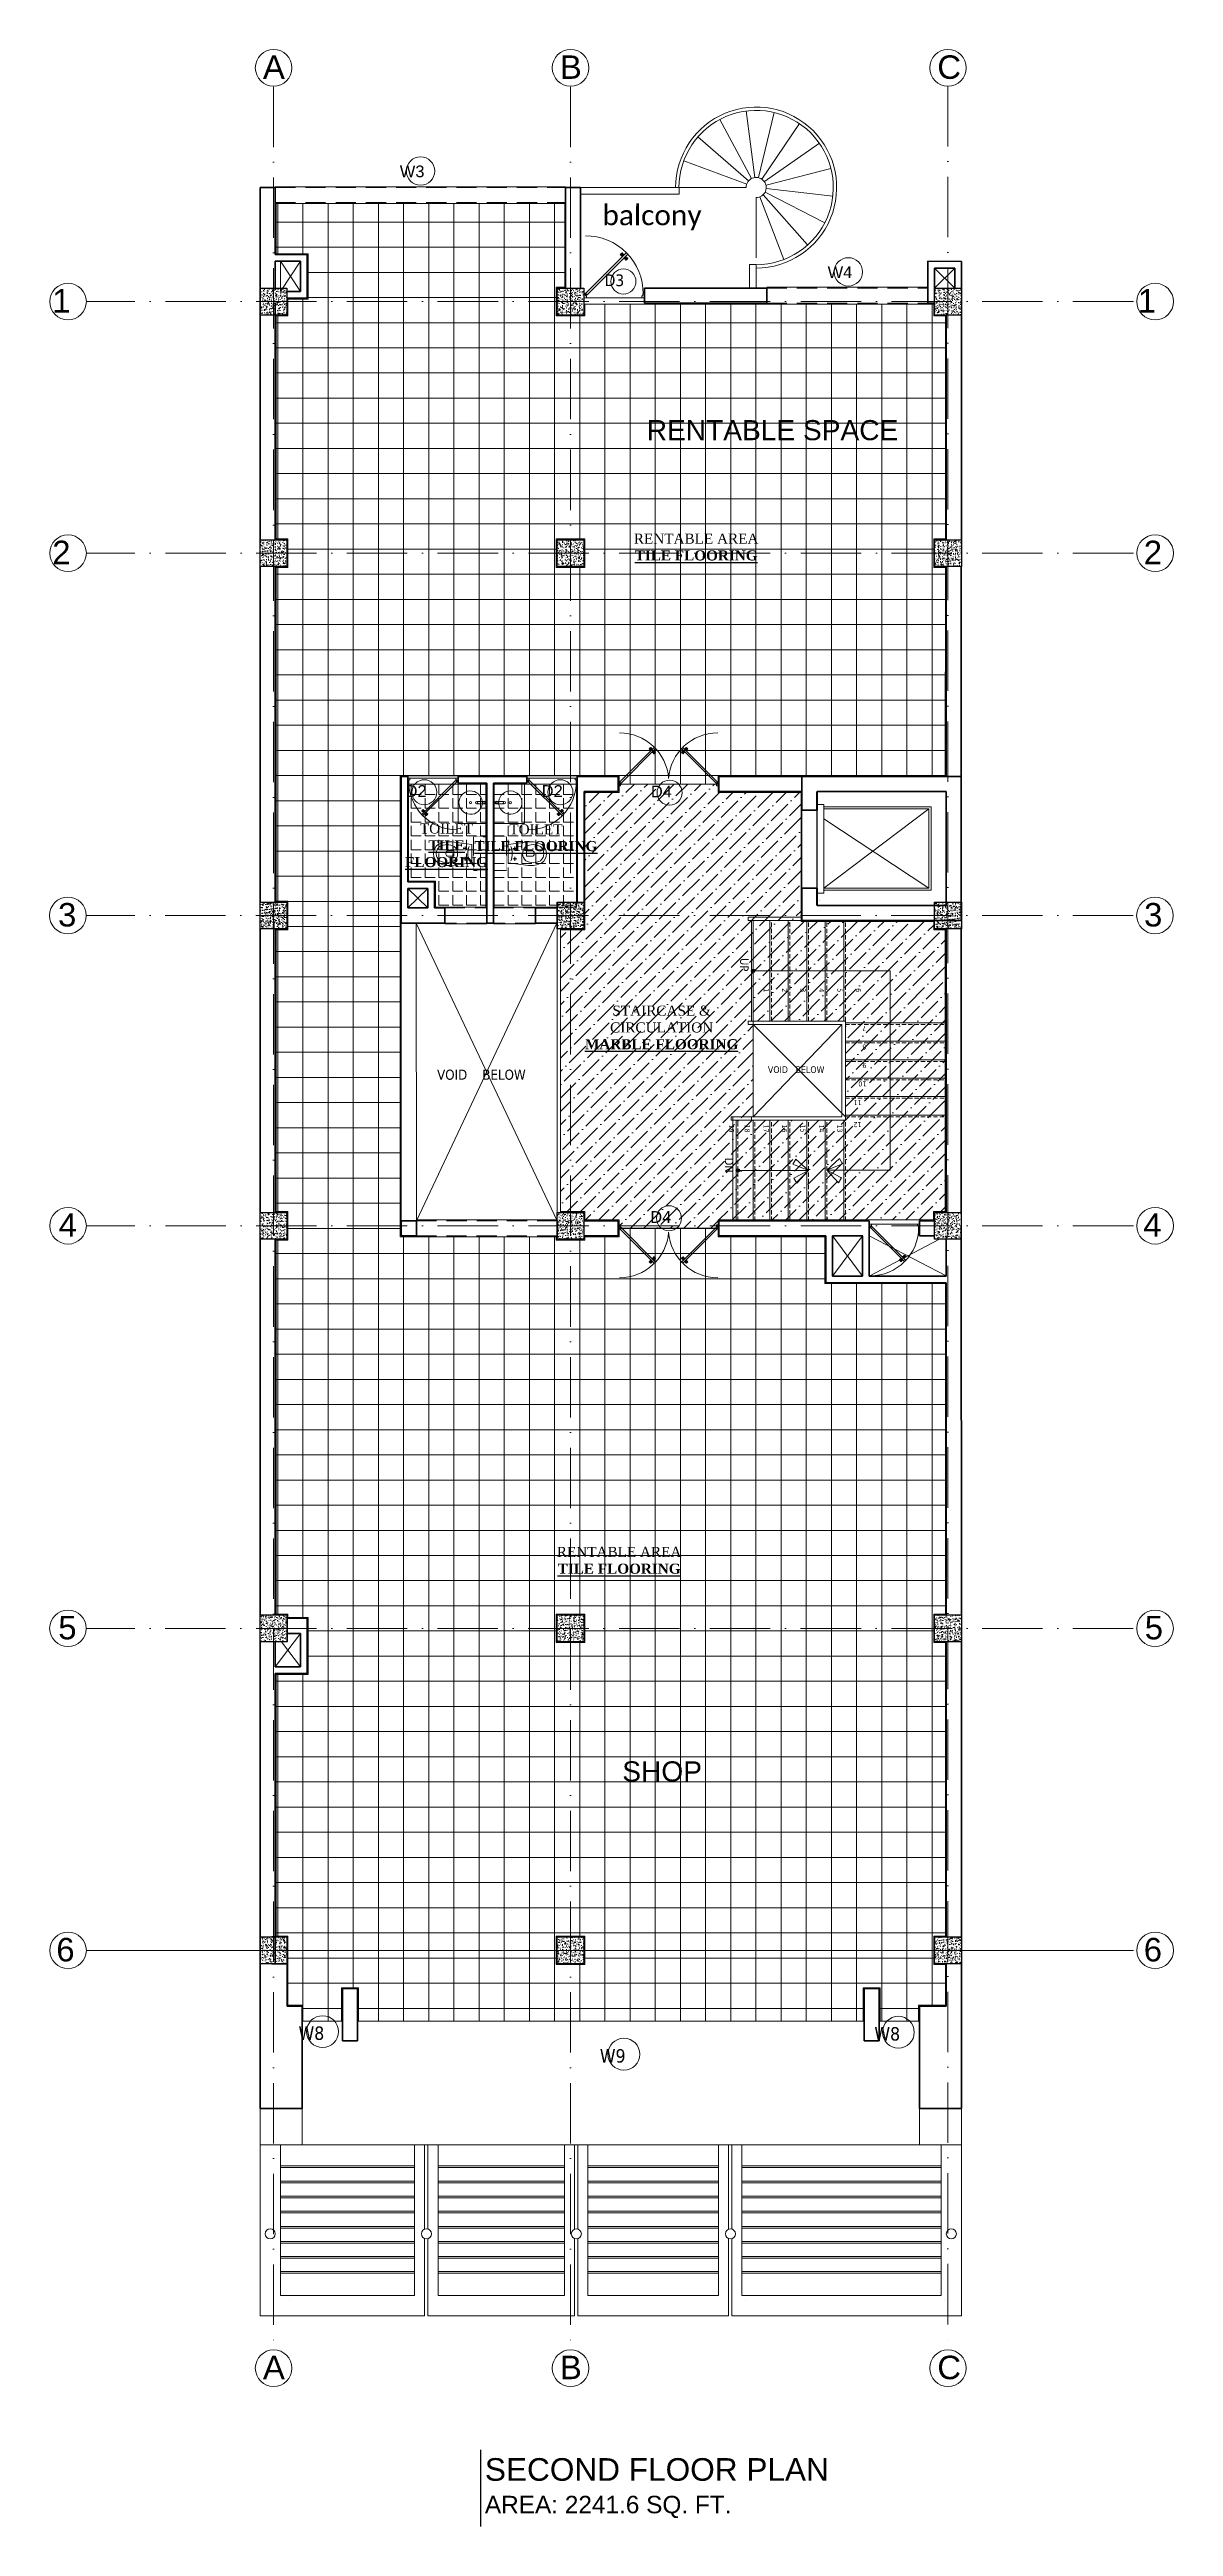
# Model space of a CAD drawing. Header units: inches. Extents: x 10755 to 33653, y -10992 to 10708.
# Drawn here: x 27144 to 27813, y -1504 to -27 of the extents above; entities that cross this region are included whole.
import ezdxf

# ---------------------------------------------------------------- set-up
doc = ezdxf.new("R2010")
doc.units = ezdxf.units.IN
doc.header["$MEASUREMENT"] = 0
for name, pattern in [('ACAD_ISO10W100', [18, 12, -3, 0, -3]), ('HIDDEN', [0.375, 0.25, -0.125]), ('SA-WC-P$0$HIDDEN', [2.25, 1.5, -0.75])]:
    doc.linetypes.add(name, pattern=pattern)
for name, color, linetype, lineweight in [('arrow line', 54, 'Continuous', 9), ('beam in plan', 241, 'HIDDEN', 20), ('centerline', 9, 'ACAD_ISO10W100', 5), ('col', 1, 'Continuous', 30), ('DIMINSION', 5, 'Continuous', 15), ('door', 15, 'Continuous', 18), ('elevation1', 230, 'Continuous', 13), ('hatch', 33, 'Continuous', 5), ('hatch 2', 8, 'Continuous', 13), ('hatch room', 33, 'Continuous', 9), ('hatch- rcc', 252, 'Continuous', 5), ('hatch1', 9, 'Continuous', 5), ('L1 furnitures', 252, 'Continuous', 9), ('Pillar', 11, 'Continuous', 25), ('PLASTER', 50, 'Continuous', 9), ('PUERTAS', 7, 'Continuous', 0), ('railing', 33, 'Continuous', 15), ('rs', 102, 'Continuous', 15), ('sill line', 21, 'Continuous', 20), ('STAIRCASE', 143, 'Continuous', 15), ('title text 1', 113, 'Continuous', 25), ('tread hidden', 200, 'HIDDEN', 9), ('wall', 1, 'Continuous', 35), ('win sec', 161, 'Continuous', 9)]:
    doc.layers.add(name, color=color, linetype=linetype, lineweight=lineweight)
doc.layers.add('T-TEXT', color=230, linetype='Continuous')
doc.layers.add('text 100', color=4, linetype='Continuous')
doc.layers.get('DIMINSION').off()
doc.styles.add('Prajwal', font='stylu.ttf', dxfattribs={"height": 9})
doc.styles.get("Standard").update_dxf_attribs({"font": 'arial.ttf'})
doc.styles.add('suren', font='times.ttf', dxfattribs={"height": 4})
pattern_1 = [(45, (13449.5445, -12144.6764), (2.9831067, 10.938058), [14.0625, -2.8125, 0, -2.8125])]

msp = doc.modelspace()

# ---------------------------------------------------------------- texts
at = {"layer": 'T-TEXT', "ltscale": 100, "char_height": 14, "width": 12.94397, "style": 'suren'}
for s, insert, attachment_point in [('{\\fArial|b0|i0|c0|p34;A}', (27270.704, -30.301), 1), ('{\\fArial|b0|i0|c0|p34;B}', (27447.704, -30.301), 1), ('{\\fArial|b0|i0|c0|p34;C}', (27672.651, -30.301), 1), ('{\\fArial|b0|i0|c0|p34;1}', (27156.016, -169.655), 3), ('{\\fArial|b0|i0|c0|p34;1}', (27803.052, -169.655), 3), ('{\\fArial|b0|i0|c0|p34;2}', (27156.015, -319.655), 3), ('{\\fArial|b0|i0|c0|p34;2}', (27806.587, -319.655), 3), ('{\\fArial|b0|i0|c0|p34;3}', (27159.457, -535.655), 3), ('{\\fArial|b0|i0|c0|p34;3}', (27806.782, -535.655), 3), ('{\\fArial|b0|i0|c0|p34;4}', (27159.772, -720.655), 3), ('{\\fArial|b0|i0|c0|p34;4}', (27806.259, -720.655), 3), ('{\\fArial|b0|i0|c0|p34;5}', (27159.585, -960.655), 3), ('{\\fArial|b0|i0|c0|p34;5}', (27807.184, -960.655), 3), ('{\\fArial|b0|i0|c0|p34;6}', (27158.428, -1152.655), 3), ('{\\fArial|b0|i0|c0|p34;6}', (27158.428, -1152.655), 3), ('{\\fArial|b0|i0|c0|p34;6}', (27806.582, -1152.655), 3), ('{\\fArial|b0|i0|c0|p34;A}', (27270.704, -1401.741), 1), ('{\\fArial|b0|i0|c0|p34;B}', (27447.704, -1401.741), 1), ('{\\fArial|b0|i0|c0|p34;C}', (27672.651, -1401.741), 1)]:
    msp.add_mtext(s, dxfattribs=dict(at, insert=insert, attachment_point=attachment_point))
at = {"layer": 'text 100', "char_height": 6, "attachment_point": 2}
for s, insert, width in [('\\A1;\\pxqc;{\\fTimes New Roman|b0|i0|c0|p18;RENTABLE AREA\\P\\fTimes New Roman|b1|i0|c0|p18;\\LTILE FLOORING}', (27528.899, -315.417), 110.08563), ('\\A1;\\pxqc;{\\fTimes New Roman|b0|i0|c0|p18;TOILET^J\\fTimes New Roman|b1|i0|c0|p18;\\LTILE FLOORING}', (27380.11, -488.23), 64.29519), ('\\A1;\\pxqc;{\\fTimes New Roman|b0|i0|c0|p18;TOILET^J\\fTimes New Roman|b1|i0|c0|p18;\\LTILE FLOORING}', (27433.384, -488.719), 69.24515), ('\\A1;\\pxqc;{\\fTimes New Roman|b0|i0|c0|p18;STAIRCASE & CIRCULATION\\P\\pq*;\\fTimes New Roman|b1|i0|c0|p18;\\LMARBLE FLOORING}', (27508.34, -596.836), 110.08563), ('\\A1;\\pxqc;{\\fTimes New Roman|b0|i0|c0|p18;RENTABLE AREA\\P\\fTimes New Roman|b1|i0|c0|p18;\\LTILE FLOORING}', (27482.986, -919.515), 110.08563)]:
    msp.add_mtext(s, dxfattribs=dict(at, insert=insert, width=width))
at = {"layer": 'title text 1', "style": 'Prajwal'}
for s, insert, char_height, width, attachment_point, rotation in [('\\pi-5.632;{\\fArial|b0|i0|c0|p34;W3}', (27357.921, -95.961), 7, 6.48014975013211e-13, 1, 359.956324), ('{\\fCalibri|b0|i0|c0|p34;balcony}', (27532.17, -119.573), 12, 322.36104, 3, 359.973975), ('\\pi-5.632;{\\fTahoma|b0|i0|c0|p34;D3}', (27480.039, -160.889), 7, 6.48014975013211e-13, 1, 359.956324), ('\\pi-5.632;{\\fArial|b0|i0|c0|p34;W4}', (27612.924, -156.076), 7, 6.48014975013211e-13, 1, 359.956324), ('\\pi-5.632;{\\fArial|b0|i0|c0|p34;D2}', (27361.365, -465.397), 7, 6.48014975013211e-13, 1, 359.956324), ('\\pi-5.632;{\\fArial|b0|i0|c0|p34;D2}', (27442.498, -465.397), 7, 6.48014975013211e-13, 1, 359.956324), ('\\pi-5.632;{\\fArial|b0|i0|c0|p34;D4}', (27507.582, -465.676), 7, 6.48014975013211e-13, 1, 359.956324), ('\\pi-5.632;{\\fArial|b0|i0|c0|p34;D4}', (27507.582, -465.676), 7, 6.48014975013211e-13, 1, 359.956324), ('\\pi-2.903;{\\fTahoma|b0|i0|c0|p34;1}', (27572.134, -589.372), 3, 6.480149750132112e-13, 1, 270), ('\\pi-2.903;{\\fTahoma|b0|i0|c0|p34;2}', (27583.134, -589.372), 3, 6.480149750132112e-13, 1, 270), ('\\pi-2.903;{\\fTahoma|b0|i0|c0|p34;3}', (27594.134, -589.372), 3, 6.480149750132112e-13, 1, 270), ('\\pi-2.903;{\\fTahoma|b0|i0|c0|p34;4}', (27605.134, -589.381), 3, 6.480149750132112e-13, 1, 270), ('\\pi-2.903;{\\fTahoma|b0|i0|c0|p34;5}', (27616.134, -589.384), 3, 6.480149750132112e-13, 1, 270), ('\\pi-2.903;{\\fTahoma|b0|i0|c0|p34;6}', (27627.134, -589.372), 3, 6.480149750132112e-13, 1, 270), ('\\pi-2.903;{\\fTahoma|b0|i0|c0|p34;8}', (27627.427, -623.029), 3, 6.480149750132112e-13, 1, 180), ('\\pi-2.903;{\\fTahoma|b0|i0|c0|p34;7}', (27627.427, -612.028), 3, 6.480149750132112e-13, 1, 180), ('\\pi-2.903;{\\fTahoma|b0|i0|c0|p34;9}', (27627.427, -634.029), 3, 6.480149750132112e-13, 1, 180), ('\\pi-2.903;{\\fTahoma|b0|i0|c0|p34;10}', (27627.427, -645.029), 3, 6.480149750132112e-13, 1, 180), ('\\pi-6.48e-013,l6.48e-013;{\\fTahoma|b0|i0|c0|p34;11}', (27627.427, -656.029), 3, 6.480149750132112e-13, 1, 180), ('\\pi-2.903;{\\fTahoma|b0|i0|c0|p34;19}', (27551.437, -670.689), 3, 6.480149750132112e-13, 1, 270), ('\\pi-2.903;{\\fTahoma|b0|i0|c0|p34;18}', (27560.845, -670.689), 3, 6.480149750132112e-13, 1, 270), ('\\pi-2.903;{\\fTahoma|b0|i0|c0|p34;17}', (27572.056, -670.643), 3, 6.480149750132112e-13, 1, 270), ('\\pi-2.903;{\\fTahoma|b0|i0|c0|p34;16}', (27583.056, -670.643), 3, 6.480149750132112e-13, 1, 270), ('\\pi-2.903;{\\fTahoma|b0|i0|c0|p34;15}', (27594.056, -670.643), 3, 6.480149750132112e-13, 1, 270), ('\\pi-2.903;{\\fTahoma|b0|i0|c0|p34;14}', (27605.056, -670.643), 3, 6.480149750132112e-13, 1, 270), ('\\pi-2.903;{\\fTahoma|b0|i0|c0|p34;13}', (27616.056, -670.643), 3, 6.480149750132112e-13, 1, 270), ('\\pi-6.48e-013,l6.48e-013;{\\fTahoma|b0|i0|c0|p34;12}', (27627.427, -669.286), 3, 6.480149750132112e-13, 1, 180), ('\\pi-5.632;{\\fArial|b0|i0|c0|p34;D4}', (27507.21, -719.369), 7, 6.48014975013211e-13, 1, 359.956324), ('\\pi-6.436;{\\fTahoma|b0|i0|c0|p34;W8}', (27298.36, -1205.458), 8, 6.48014975013211e-13, 1, 359.956324), ('\\pi-6.436;{\\fTahoma|b0|i0|c0|p34;W8}', (27641.595, -1205.846), 8, 6.48014975013211e-13, 1, 359.956324), ('\\pi-6.436;{\\fTahoma|b0|i0|c0|p34;W9}', (27477.965, -1218.958), 8, 6.48014975013211e-13, 1, 359.956324)]:
    msp.add_mtext(s, dxfattribs=dict(at, insert=insert, char_height=char_height, width=width, attachment_point=attachment_point, rotation=rotation))
at = {"layer": 'title text 1', "attachment_point": 1, "style": 'Prajwal'}
for s, insert, char_height, width in [('{\\fSansSerif|b0|i0|c2|p2;RENTABLE SPACE}', (27499.433, -247.746), 12, 241.00666), ('{\\fSansSerif|b0|i0|c2|p2;SHOP}', (27484.877, -1047.382), 12, 241.00666), ('{\\fSansSerif|b0|i0|c2|p2;\\H1.333x;SECOND FLOOR PLAN\\P\\H0.7718x;AREA: 2241.6 SQ. FT. }', (27402.995, -1462.819), 10.1088, 301.72993)]:
    msp.add_mtext(s, dxfattribs=dict(at, insert=insert, char_height=char_height, width=width))
at = {"layer": 'title text 1', "color": 7, "char_height": 5, "width": 6.821210263296961e-13, "attachment_point": 7, "rotation": 270, "style": 'Prajwal'}
for s, insert in [('\\pi-4.137;{\\fTahoma|b0|i0|c0|p34;UP}', (27555.047, -572.643)), ('\\pi-4.137;{\\fTahoma|b0|i0|c0|p34;DN}', (27546.026, -691.654))]:
    msp.add_mtext(s, dxfattribs=dict(at, insert=insert))
at = {"layer": 'title text 1', "color": 7, "attachment_point": 7, "style": 'Prajwal'}
for s, insert, char_height, width in [('\\pi-4.964;{\\fTahoma|b0|i0|c0|p34;VOID    BELOW}', (27379.464, -641.127), 6, 78.30615), ('\\pi-3.309;{\\fTahoma|b0|i0|c0|p34;VOID   BELOW}', (27574.972, -637.058), 4, 42.84158)]:
    msp.add_mtext(s, dxfattribs=dict(at, insert=insert, char_height=char_height, width=width))

# ---------------------------------------------------------------- blocks, each defined once
blk = doc.blocks.new('ETERWEWE')
at = {"layer": 'hatch- rcc', "linetype": 'Continuous', "ltscale": 30}
h = blk.add_hatch(dxfattribs=at)
h.set_pattern_fill('AR-CONC', color=256, scale=0.5, style=0)
h.set_pattern_definition([(50, (0, 0), (3.586300913, -0.313760675), [0.375, -4.125]), (355, (0, 0), (-0.69375667, 3.76096067), [0.3, -3.3]), (100.4514445, (0.299, -0.026), (2.89254423, 3.447199955), [0.31870096, -3.50571056]), (46.1842, (0, 1), (5.33620665, -0.8275964), [0.5625, -6.1875]), (96.6356355, (0.4447, 0.931), (4.67330973, 4.870593), [0.47805171, -5.2585688]), (351.184164, (0, 1), (4.67330973, 4.870593), [0.45, -4.95]), (21, (0.5, 0.75), (2.98453526, -2.013094453), [0.375, -4.125]), (326, (0.5, 0.75), (1.21657666, 3.625750225), [0.3, -3.3]), (71.4514447, (0.7487, 0.5822), (4.20111188, 1.612655764), [0.31870095, -3.50571056]), (37.5, (0, 0), (0.060799277, 1.664469269), [0, -3.26, 0, -3.35, 0, -3.3125]), (7.5, (0, 0), (1.315347687, 1.97205856), [0, -1.91, 0, -3.185, 0, -1.2625]), (327.5, (-1.115, 0), (2.669112181, -0.112774359), [0, -1.25, 0, -3.9, 0, -5.175]), (317.5, (-1.615, 0), (2.915930847, 0.50052491), [0, -1.625, 0, -2.59, 0, -3.675])])
h.paths.add_polyline_path([(159423.2, -3794.6), (159439.2, -3794.6), (159439.2, -3778.6), (159423.2, -3778.6)])
at = {"layer": 'col', "linetype": 'Continuous', "ltscale": 30}
blk.add_lwpolyline([(159423.2, -3794.6), (159423.2, -3778.6), (159439.2, -3778.6), (159439.2, -3794.6), (159423.2, -3794.6)], dxfattribs=at)
blk = doc.blocks.new('wewerrr')
at = {"layer": 'DIMINSION', "linetype": 'Continuous'}
for p in [(16886.6, 33.2), (16886.6, 33.2), (17063.6, 33.2), (17063.6, 33.2), (17288.6, 33.2), (17288.6, 33.2), (16886.6, -116.8), (16886.6, -116.8), (17063.6, -116.8), (17063.6, -116.8), (17288.6, -116.8), (17288.6, -116.8), (16886.6, -332.8), (16886.6, -332.8), (17063.6, -332.8), (17063.6, -332.8), (17288.6, -332.8), (17288.6, -332.8), (16886.6, -517.8), (16886.6, -517.8), (17063.6, -517.8), (17063.6, -517.8), (17288.5, -517.8), (17288.5, -517.8), (16886.6, -757.8), (16886.6, -757.8), (17063.6, -757.8), (17063.6, -757.8), (17288.6, -757.8), (17288.6, -757.8), (16886.6, -949.8), (16886.6, -949.8), (17063.6, -949.8), (17063.6, -949.8), (17288.6, -949.8), (17288.6, -949.8)]:
    blk.add_blockref('ETERWEWE', p, dxfattribs=at)
blk = doc.blocks.new('wwewrr')
at = {"layer": 'STAIRCASE'}
for p, q in [((177642.2, -3437.3), (177623.3, -3402)), ((177644.3, -3436.6), (177639.1, -3396.9)), ((177646.4, -3436.7), (177655.7, -3397.8)), ((177648.4, -3437.6), (177670.9, -3404.5)), ((177640.5, -3438.6), (177610.3, -3412.4)), ((177650, -3439.1), (177682.7, -3416.2)), ((177639.4, -3440.5), (177601.9, -3426.7)), ((177650.9, -3441.1), (177689.6, -3431.2)), ((177597, -3442.6), (177639, -3442.6)), ((177645.1, -3448.6), (177645.1, -3484.6)), ((177647.2, -3448.2), (177661.6, -3485.5)), ((177649.1, -3447), (177675.7, -3476.8)), ((177650.4, -3445.3), (177685.9, -3463.7)), ((177651, -3443.2), (177690.7, -3447.8))]:
    blk.add_line(p, q, dxfattribs=at)
for radius, end in [(48, 180.0438), (46, 180.0438), (6, 180.3064)]:
    blk.add_arc((177645, -3442.6), radius, 270.0188, end, dxfattribs=at)
blk = doc.blocks.new('2ft6in')
at = {"layer": 'PUERTAS', "color": 2}
for p, q in [((0.8, 2.1), (21, 22.3)), ((21.7, 21.6), (1.5, 1.4)), ((18.3, 21.8), (18.3, 21.8)), ((21.7, 21.6), (21, 22.3)), ((21.2, 18.9), (21.2, 18.9)), ((0, 2), (0, 0)), ((0.6, 2), (0, 2)), ((1.3, 0), (0, 0)), ((0.6, 1.3), (0.6, 2)), ((0.7, 1.3), (0.6, 1.3)), ((0.7, 1.3), (0.7, 2)), ((0.7, 1), (0.7, 1.3)), ((1.3, 1), (0.7, 1)), ((1.4, 1.6), (0.8, 2.1)), ((1.3, 1.5), (0.8, 2.1)), ((1.4, 1.6), (1.3, 1.5)), ((1.5, 1.4), (1.3, 1.5)), ((1.3, 0), (1.3, 1)), ((28.7, 0), (28.7, 1)), ((28.7, 1), (29.3, 1)), ((28.7, 0), (30, 0)), ((29.3, 1), (29.3, 2)), ((29.3, 2), (30, 2)), ((30, 0), (30, 2))]:
    blk.add_line(p, q, dxfattribs=at)
at = {"layer": 'PUERTAS', "color": 8}
for p, q in [((18.8, 20.8), (18, 21.4)), ((18.9, 20.8), (18.1, 21.5)), ((19, 20.9), (18.2, 21.6)), ((18.4, 21.9), (18.3, 21.8)), ((19.1, 21), (18.3, 21.7)), ((18.4, 21.9), (18.6, 22)), ((18.6, 22), (18.6, 22)), ((19.3, 21.3), (18.6, 22)), ((19.4, 21.4), (18.8, 22.1)), ((19.6, 21.5), (18.9, 22.3)), ((19.5, 21.5), (18.9, 22.3)), ((18.9, 20.3), (19.2, 20.7)), ((19.1, 20.8), (19, 20.9)), ((19.2, 20.9), (19.1, 21)), ((19.1, 20.8), (19.1, 20.9)), ((19.1, 20.4), (19.3, 20.8)), ((19.3, 20.9), (19.2, 21)), ((19.4, 21.1), (19.3, 21.2)), ((19.3, 20.6), (19.3, 20.8)), ((19.5, 21.2), (19.4, 21.3)), ((19.5, 21.2), (19.4, 21.3)), ((19.5, 21.1), (19.4, 21.2)), ((19.4, 20.8), (19.4, 20.9)), ((19.6, 20.9), (19.4, 20.9)), ((19.7, 21.1), (19.5, 21)), ((20.1, 21.4), (19.6, 21.1)), ((19.9, 21.2), (19.6, 21.1)), ((19.7, 19.5), (20.1, 19.8)), ((19.9, 19.7), (20.2, 19.8)), ((20.1, 19.9), (20.3, 19.9)), ((20.2, 20), (20.3, 20)), ((20.2, 19.7), (20.3, 19.6)), ((20.2, 19.7), (20.3, 19.6)), ((20.2, 19.4), (20.9, 18.7)), ((20.2, 19.4), (20.8, 18.6)), ((20.3, 20.1), (20.4, 20)), ((20.3, 19.8), (20.4, 19.7)), ((20.3, 19.5), (21, 18.8)), ((20.5, 20.3), (20.4, 20.1)), ((20.4, 19.8), (20.4, 19.7)), ((20.7, 20.5), (20.5, 20.2)), ((20.5, 20), (20.6, 19.9)), ((20.5, 19.6), (21.1, 18.9)), ((20.8, 20.6), (20.6, 20.2)), ((20.6, 20.1), (20.7, 20)), ((20.6, 20.1), (20.7, 20)), ((20.6, 20), (20.7, 20)), ((20.7, 19.9), (21.4, 19.2)), ((20.8, 20), (21.6, 19.3)), ((20.9, 20.1), (21.7, 19.5)), ((21, 20.1), (21.7, 19.5)), ((21.3, 19), (21.2, 18.9)), ((21.3, 19), (21.4, 19.1)), ((21.4, 19.2), (21.4, 19.1)), ((0, 0), (30, 0))]:
    blk.add_line(p, q, dxfattribs=at)
at = {"layer": 'PUERTAS', "color": 1}
for p, q in [((18.1, 21.5), (18.5, 21.9)), ((18.1, 21.4), (18.5, 21.9)), ((18.1, 21.5), (18.1, 21.5)), ((18.7, 20.8), (18.1, 21.3)), ((18.9, 22.3), (18.5, 21.9)), ((18.8, 22.2), (18.5, 21.9)), ((18.8, 22.2), (18.8, 22.2)), ((18.8, 20.8), (19.2, 21.2)), ((18.8, 20.2), (19.1, 20.6)), ((18.9, 20.1), (18.8, 20.1)), ((18.9, 20.9), (18.9, 20.9)), ((19.5, 21.6), (19, 22.3)), ((19, 20.9), (19.2, 21.1)), ((19.1, 20.8), (19, 20.9)), ((19.1, 20.8), (19.3, 21)), ((19.1, 20.7), (19.1, 20.7)), ((19.1, 20.6), (19.1, 20.6)), ((19.5, 21.5), (19.2, 21.2)), ((19.5, 21.3), (19.2, 21.1)), ((19.5, 21.2), (19.3, 21)), ((19.4, 21.4), (19.5, 21.4)), ((19.5, 21.2), (19.4, 21.3)), ((19.5, 19.4), (19.5, 19.4)), ((19.6, 21.2), (19.6, 21.2)), ((19.6, 19.4), (20, 19.7)), ((20.1, 21.5), (19.7, 21.2)), ((19.7, 21.2), (19.7, 21.2)), ((20, 19.7), (20, 19.7)), ((20.1, 19.7), (20.1, 19.7)), ((20.2, 21.5), (20.2, 21.5)), ((20.2, 19.7), (20.4, 19.9)), ((20.2, 19.4), (20.6, 19.8)), ((20.2, 19.7), (20.3, 19.6)), ((20.2, 19.3), (20.8, 18.6)), ((20.3, 19.6), (20.5, 19.8)), ((20.3, 19.5), (20.3, 19.5)), ((20.6, 20.1), (20.4, 19.9)), ((20.7, 20), (20.5, 19.8)), ((20.7, 20.2), (20.6, 20.2)), ((20.9, 20.1), (20.6, 19.8)), ((20.6, 20.1), (20.7, 20)), ((20.9, 20.7), (20.7, 20.3)), ((20.7, 20.3), (20.7, 20.3)), ((20.8, 20), (20.8, 20)), ((20.9, 20.8), (20.9, 20.8)), ((20.9, 18.6), (21.3, 19.1)), ((20.9, 18.7), (21.3, 19)), ((20.9, 18.7), (20.9, 18.7)), ((21, 20.1), (21.7, 19.6)), ((21.7, 19.5), (21.3, 19.1)), ((21.7, 19.4), (21.3, 19)), ((21.6, 19.4), (21.7, 19.4))]:
    blk.add_line(p, q, dxfattribs=at)
at = {"layer": 'PUERTAS', "color": 2}
for radius in [0.129, 0.0627]:
    blk.add_circle((0.7, 2.1), radius, dxfattribs=at)
at = {"layer": 'PUERTAS', "color": 8}
blk.add_arc((0.7, 2.1), 28.7, 359.7285, 90.0333, dxfattribs=at)
at = {"layer": 'PUERTAS', "color": 1}
for centre, start, end in [((18.8, 20.8), 231.0764, 315), ((18.9, 20.2), 135, 225), ((18.9, 22.2), 38.9236, 135), ((19, 20.9), 225, 315), ((19.2, 20.7), 135, 219.7428), ((19.1, 20.6), 315, 39.7428), ((19.5, 21.6), 315, 38.9236), ((19.4, 21.4), 315, 45), ((19.6, 21.2), 50.2572, 135), ((19.6, 19.5), 225, 315), ((19.7, 21.3), 230.2572, 315), ((20.1, 19.6), 50.2572, 135), ((20.2, 21.4), 45, 135), ((20.2, 19.7), 230.2572, 315), ((20.3, 19.4), 135, 218.9236), ((20.4, 19.5), 135, 225), ((20.7, 20.3), 135, 219.7428), ((20.6, 20.2), 315, 39.7428), ((20.8, 20), 45, 135), ((20.8, 18.7), 218.9236, 315), ((20.9, 20.7), 315, 45), ((21, 20.1), 51.0764, 135), ((21.7, 19.5), 315, 51.0764)]:
    blk.add_arc(centre, 0.0667, start, end, dxfattribs=at)
blk = doc.blocks.new('A$C03EF3246')
at = {"layer": 'arrow line'}
for q in [(-16.4, -1), (-2, -1)]:
    blk.add_line((-9.2, 6.2), q, dxfattribs=at)
for points in [[(-16.4, -1), (-13.3, -2.8), (-9.2, 6.2)], [(-2, -1), (-5, -2.8), (-9.2, 6.2)]]:
    blk.add_lwpolyline(points, dxfattribs=at)
blk = doc.blocks.new('rwewrwe')
at = {"layer": 'railing', "linetype": 'Continuous', "ltscale": 30}
blk.add_line((179366.9, -4040), (179367.9, -4040), dxfattribs=at)
at = {"layer": 'STAIRCASE', "linetype": 'Continuous', "ltscale": 30}
for p, q in [((179345.9, -4031), (179345.9, -4031)), ((179356.9, -4031), (179356.9, -4031))]:
    blk.add_line(p, q, dxfattribs=at)
at = {"layer": 'wall', "color": 7, "ltscale": 30}
for p, q in [((179364, -3954.2), (179364, -3974.3)), ((179459, -3954.2), (179364, -3954.2)), ((179459, -3963.2), (179459, -3954.2)), ((179373, -3963.2), (179373, -3974.3)), ((179373, -3963.2), (179450, -3963.2)), ((179450, -3963.2), (179450, -4031)), ((179459, -4040), (179459, -3963.2)), ((179364, -3974.3), (179373, -3974.3)), ((179364, -4020.8), (179364, -4040)), ((179373, -4020.8), (179364, -4020.8)), ((179373, -4020.8), (179373, -4031)), ((179373, -4031), (179450, -4031)), ((179459, -4040), (179364, -4040))]:
    blk.add_line(p, q, dxfattribs=at)
at = {"layer": 'wall', "color": 7}
blk.add_line((179373, -4020.8), (179364, -4020.8), dxfattribs=at)
at = {"layer": 'win sec', "color": 7}
for p, q in [((179377.1, -3970.9), (179373, -3970.9)), ((179377.1, -4023.7), (179377.1, -3970.9)), ((179377.1, -3972.2), (179441, -3972.2)), ((179441, -4022), (179441, -3972.2)), ((179364, -3974.3), (179364, -4021.7)), ((179373, -3974.3), (179373, -4021.7)), ((179377.1, -3973.4), (179439.7, -3973.4)), ((179377.1, -4020.8), (179439.7, -3973.4)), ((179377.1, -3979.4), (179439.7, -4020.8)), ((179439.7, -4020.8), (179439.7, -3973.4)), ((179373, -4023.7), (179377.1, -4023.7)), ((179374.4, -4028), (179374.4, -4028)), ((179377.1, -4020.8), (179439.7, -4020.8)), ((179377.1, -4022), (179441, -4022))]:
    blk.add_line(p, q, dxfattribs=at)
blk = doc.blocks.new('AEYRRR')
at = {"layer": 'door', "color": 2}
for p, q in [((190590.6, 10550), (190611.3, 10570.7)), ((190612, 10570), (190591.3, 10549.2)), ((190608.6, 10570.1), (190608.5, 10570.2)), ((190612, 10570), (190611.3, 10570.7)), ((190611.5, 10567.2), (190611.5, 10567.2)), ((190627.5, 10570), (190628.2, 10570.7)), ((190627.5, 10570), (190648.3, 10549.2)), ((190628, 10567.2), (190628, 10567.2)), ((190648.9, 10550), (190628.2, 10570.7)), ((190631, 10570.1), (190631, 10570.2)), ((190589.8, 10549.9), (190589.8, 10547.8)), ((190590.4, 10549.9), (190589.8, 10549.9)), ((190591.1, 10547.8), (190589.8, 10547.8)), ((190590.4, 10549.1), (190590.4, 10549.9)), ((190590.4, 10549.1), (190590.4, 10549.9)), ((190590.4, 10548.9), (190590.4, 10549.1)), ((190590.4, 10549.1), (190590.4, 10549.1)), ((190591.1, 10548.9), (190590.4, 10548.9)), ((190591.2, 10549.5), (190590.6, 10550)), ((190591.1, 10549.4), (190590.6, 10549.9)), ((190591.2, 10549.5), (190591.1, 10549.4)), ((190591.3, 10549.2), (190591.1, 10549.4)), ((190591.1, 10547.8), (190591.1, 10548.9)), ((190648.3, 10549.2), (190648.4, 10549.4)), ((190648.4, 10549.5), (190648.9, 10550)), ((190648.4, 10549.4), (190649, 10549.9)), ((190648.4, 10549.5), (190648.4, 10549.4)), ((190648.4, 10547.8), (190648.4, 10548.9)), ((190648.4, 10548.9), (190649.1, 10548.9)), ((190648.4, 10547.8), (190649.8, 10547.8)), ((190649.1, 10549.1), (190649.1, 10549.9)), ((190649.1, 10549.1), (190649.1, 10549.9)), ((190649.1, 10549.9), (190649.8, 10549.9)), ((190649.1, 10548.9), (190649.1, 10549.1)), ((190649.1, 10549.1), (190649.1, 10549.1)), ((190649.8, 10549.9), (190649.8, 10547.8))]:
    blk.add_line(p, q, dxfattribs=at)
at = {"layer": 'door', "color": 1}
for p, q in [((190608.3, 10569.9), (190608.7, 10570.3)), ((190608.3, 10569.8), (190608.7, 10570.2)), ((190608.3, 10569.9), (190608.3, 10569.9)), ((190609, 10569.2), (190608.3, 10569.7)), ((190609.1, 10570.7), (190608.7, 10570.2)), ((190609.1, 10570.7), (190608.7, 10570.3)), ((190609.1, 10570.6), (190609.1, 10570.7)), ((190609.1, 10569.2), (190609.4, 10569.5)), ((190609.1, 10568.6), (190609.3, 10569)), ((190609.1, 10568.5), (190609.1, 10568.5)), ((190609.8, 10570), (190609.2, 10570.7)), ((190609.2, 10569.3), (190609.2, 10569.2)), ((190609.3, 10569.2), (190609.5, 10569.5)), ((190609.4, 10569.2), (190609.3, 10569.3)), ((190609.3, 10569), (190609.4, 10569)), ((190609.8, 10569.9), (190609.4, 10569.5)), ((190609.4, 10569.1), (190609.6, 10569.4)), ((190609.4, 10569.1), (190609.4, 10569.1)), ((190609.7, 10569.7), (190609.5, 10569.5)), ((190609.8, 10569.6), (190609.6, 10569.4)), ((190609.7, 10569.8), (190609.7, 10569.8)), ((190609.8, 10569.6), (190609.7, 10569.7)), ((190609.8, 10567.8), (190609.8, 10567.7)), ((190609.9, 10569.6), (190609.9, 10569.6)), ((190609.9, 10567.7), (190610.3, 10568)), ((190610.4, 10569.9), (190610, 10569.6)), ((190610, 10569.6), (190610, 10569.6)), ((190610.3, 10568), (190610.3, 10568)), ((190610.4, 10568), (190610.4, 10568)), ((190610.5, 10569.9), (190610.5, 10569.9)), ((190610.5, 10568), (190610.7, 10568.2)), ((190610.5, 10567.7), (190610.9, 10568.1)), ((190610.5, 10568), (190610.6, 10567.9)), ((190610.5, 10567.6), (190611.1, 10566.9)), ((190610.6, 10567.9), (190610.8, 10568.2)), ((190610.6, 10567.8), (190610.6, 10567.8)), ((190610.9, 10568.5), (190610.7, 10568.2)), ((190611, 10568.4), (190610.8, 10568.2)), ((190611.2, 10569.1), (190610.9, 10568.7)), ((190610.9, 10568.7), (190610.9, 10568.7)), ((190610.9, 10568.6), (190610.9, 10568.6)), ((190611.2, 10568.5), (190610.9, 10568.1)), ((190610.9, 10568.5), (190611, 10568.4)), ((190611.1, 10568.4), (190611.1, 10568.4)), ((190611.2, 10569.2), (190611.2, 10569.2)), ((190611.2, 10566.9), (190611.6, 10567.4)), ((190611.2, 10567), (190611.6, 10567.3)), ((190611.2, 10567), (190611.2, 10567)), ((190611.3, 10568.5), (190612, 10567.9)), ((190612, 10567.8), (190611.6, 10567.4)), ((190612, 10567.7), (190611.6, 10567.3)), ((190612, 10567.7), (190612, 10567.7)), ((190628.2, 10568.5), (190627.5, 10567.9)), ((190627.5, 10567.8), (190627.9, 10567.4)), ((190627.6, 10567.7), (190627.5, 10567.7)), ((190627.5, 10567.7), (190627.9, 10567.3)), ((190628.4, 10566.9), (190627.9, 10567.4)), ((190628.3, 10567), (190627.9, 10567.3)), ((190628.3, 10569.2), (190628.3, 10569.2)), ((190628.3, 10569.1), (190628.6, 10568.7)), ((190628.3, 10568.5), (190628.7, 10568.1)), ((190628.3, 10567), (190628.3, 10567)), ((190628.4, 10568.4), (190628.4, 10568.4)), ((190628.6, 10568.5), (190628.5, 10568.4)), ((190628.5, 10568.4), (190628.7, 10568.2)), ((190629, 10567.6), (190628.5, 10566.9)), ((190628.6, 10568.7), (190628.6, 10568.7)), ((190628.6, 10568.6), (190628.6, 10568.6)), ((190628.6, 10568.5), (190628.8, 10568.2)), ((190628.9, 10567.9), (190628.7, 10568.2)), ((190629, 10567.7), (190628.7, 10568.1)), ((190629, 10568), (190628.8, 10568.2)), ((190629, 10568), (190628.9, 10567.9)), ((190628.9, 10567.8), (190628.9, 10567.8)), ((190629, 10569.9), (190629, 10569.9)), ((190629.1, 10569.9), (190629.5, 10569.6)), ((190629.1, 10568), (190629.1, 10568)), ((190629.6, 10567.7), (190629.2, 10568)), ((190629.2, 10568), (190629.2, 10568)), ((190629.5, 10569.6), (190629.5, 10569.6)), ((190629.6, 10569.6), (190629.6, 10569.6)), ((190629.7, 10570), (190630.3, 10570.7)), ((190629.7, 10569.9), (190630.1, 10569.5)), ((190629.7, 10569.6), (190629.8, 10569.7)), ((190629.7, 10569.6), (190629.9, 10569.4)), ((190629.7, 10567.8), (190629.7, 10567.7)), ((190629.8, 10569.8), (190629.8, 10569.8)), ((190629.8, 10569.7), (190630, 10569.5)), ((190630.2, 10569.1), (190629.9, 10569.4)), ((190630.3, 10569.2), (190630, 10569.5)), ((190630.5, 10569.2), (190630.1, 10569.5)), ((190630.2, 10569.2), (190630.3, 10569.3)), ((190630.2, 10569.1), (190630.2, 10569.1)), ((190630.2, 10569), (190630.2, 10569)), ((190630.4, 10568.6), (190630.2, 10569)), ((190630.4, 10570.7), (190630.8, 10570.2)), ((190630.4, 10570.6), (190630.5, 10570.7)), ((190630.4, 10569.3), (190630.4, 10569.2)), ((190630.4, 10568.5), (190630.4, 10568.5)), ((190630.5, 10570.7), (190630.8, 10570.3)), ((190630.5, 10569.2), (190631.2, 10569.7)), ((190631.2, 10569.9), (190630.8, 10570.3)), ((190631.2, 10569.8), (190630.8, 10570.2)), ((190631.2, 10569.9), (190631.2, 10569.9))]:
    blk.add_line(p, q, dxfattribs=at)
at = {"layer": 'door', "color": 8}
for p, q in [((190609, 10569.1), (190608.3, 10569.8)), ((190609.1, 10569.2), (190608.3, 10569.8)), ((190609.2, 10569.3), (190608.4, 10570)), ((190608.7, 10570.3), (190608.5, 10570.2)), ((190609.3, 10569.4), (190608.6, 10570.1)), ((190608.7, 10570.3), (190608.8, 10570.4)), ((190608.8, 10570.4), (190608.8, 10570.4)), ((190609.6, 10569.6), (190608.9, 10570.4)), ((190609.7, 10569.8), (190609, 10570.5)), ((190609.8, 10569.9), (190609.1, 10570.7)), ((190609.8, 10569.9), (190609.2, 10570.7)), ((190609.2, 10568.6), (190609.4, 10569.1)), ((190609.4, 10569.2), (190609.3, 10569.3)), ((190609.4, 10569.2), (190609.3, 10569.3)), ((190609.4, 10569.2), (190609.3, 10569.3)), ((190609.3, 10568.8), (190609.5, 10569.1)), ((190609.5, 10569.3), (190609.4, 10569.4)), ((190609.5, 10569), (190609.6, 10569.2)), ((190609.7, 10569.5), (190609.6, 10569.6)), ((190609.7, 10569.5), (190609.6, 10569.5)), ((190609.8, 10569.6), (190609.7, 10569.7)), ((190609.8, 10569.6), (190609.7, 10569.7)), ((190609.7, 10569.1), (190609.7, 10569.3)), ((190609.8, 10569.3), (190609.7, 10569.3)), ((190610.2, 10569.6), (190609.8, 10569.5)), ((190610, 10569.4), (190609.8, 10569.4)), ((190610.3, 10569.8), (190609.9, 10569.5)), ((190610, 10567.8), (190610.4, 10568.1)), ((190610.1, 10568), (190610.5, 10568.2)), ((190610.3, 10568.2), (190610.5, 10568.2)), ((190610.5, 10568.3), (190610.6, 10568.3)), ((190610.5, 10568.1), (190610.6, 10568)), ((190610.5, 10568), (190610.6, 10567.9)), ((190610.5, 10567.8), (190611.2, 10567)), ((190610.5, 10567.7), (190611.1, 10566.9)), ((190610.6, 10568.5), (190610.6, 10568.4)), ((190610.6, 10568.2), (190610.7, 10568.1)), ((190610.6, 10568.1), (190610.7, 10568)), ((190610.6, 10567.9), (190611.3, 10567.1)), ((190610.8, 10568.6), (190610.7, 10568.4)), ((190610.7, 10568), (190611.4, 10567.2)), ((190611, 10568.8), (190610.8, 10568.5)), ((190610.8, 10568.3), (190610.9, 10568.2)), ((190611.1, 10569), (190610.9, 10568.6)), ((190610.9, 10568.5), (190611, 10568.4)), ((190610.9, 10568.4), (190611, 10568.3)), ((190610.9, 10568.4), (190611, 10568.3)), ((190611, 10568.2), (190611.7, 10567.5)), ((190611.1, 10568.3), (190611.9, 10567.7)), ((190611.2, 10568.5), (190612, 10567.8)), ((190611.2, 10568.4), (190612, 10567.8)), ((190611.6, 10567.3), (190611.5, 10567.2)), ((190611.6, 10567.3), (190611.8, 10567.5)), ((190611.7, 10567.5), (190611.8, 10567.5)), ((190628.3, 10568.5), (190627.5, 10567.8)), ((190628.3, 10568.4), (190627.5, 10567.8)), ((190628.4, 10568.3), (190627.7, 10567.7)), ((190628.5, 10568.2), (190627.8, 10567.5)), ((190627.8, 10567.5), (190627.8, 10567.5)), ((190627.9, 10567.3), (190627.8, 10567.5)), ((190627.9, 10567.3), (190628, 10567.2)), ((190628.8, 10568), (190628.1, 10567.2)), ((190628.9, 10567.9), (190628.2, 10567.1)), ((190629, 10567.8), (190628.3, 10567)), ((190628.4, 10569), (190628.7, 10568.6)), ((190629, 10567.7), (190628.4, 10566.9)), ((190628.6, 10568.5), (190628.5, 10568.4)), ((190628.6, 10568.4), (190628.5, 10568.3)), ((190628.6, 10568.8), (190628.7, 10568.5)), ((190628.7, 10568.4), (190628.6, 10568.3)), ((190628.7, 10568.3), (190628.6, 10568.2)), ((190628.8, 10568.6), (190628.8, 10568.4)), ((190628.9, 10568.2), (190628.8, 10568.1)), ((190628.9, 10568.5), (190628.9, 10568.4)), ((190629, 10568.3), (190628.9, 10568.3)), ((190629, 10568.1), (190628.9, 10568)), ((190629, 10568.1), (190628.9, 10568)), ((190629, 10568), (190628.9, 10567.9)), ((190629.2, 10568.2), (190629, 10568.2)), ((190629.4, 10568), (190629.1, 10568.2)), ((190629.6, 10567.8), (190629.1, 10568.1)), ((190629.2, 10569.8), (190629.6, 10569.5)), ((190629.4, 10569.6), (190629.7, 10569.5)), ((190629.6, 10569.4), (190629.8, 10569.4)), ((190629.7, 10569.9), (190630.3, 10570.7)), ((190629.7, 10569.6), (190629.8, 10569.7)), ((190629.7, 10569.3), (190629.8, 10569.3)), ((190629.8, 10569.9), (190630.4, 10570.7)), ((190629.8, 10569.6), (190629.9, 10569.7)), ((190629.8, 10569.5), (190629.9, 10569.6)), ((190629.8, 10569.1), (190629.9, 10569.3)), ((190629.9, 10569.8), (190630.5, 10570.5)), ((190629.9, 10569.5), (190630, 10569.5)), ((190630, 10569.6), (190630.7, 10570.4)), ((190630, 10569.3), (190630.1, 10569.4)), ((190630, 10569), (190630, 10569.2)), ((190630.2, 10568.8), (190630, 10569.1)), ((190630.1, 10569.2), (190630.2, 10569.3)), ((190630.1, 10569.2), (190630.2, 10569.3)), ((190630.4, 10568.6), (190630.1, 10569.1)), ((190630.2, 10569.4), (190631, 10570.1)), ((190630.2, 10569.2), (190630.2, 10569.3)), ((190630.3, 10569.3), (190631.1, 10570)), ((190630.4, 10569.2), (190631.2, 10569.8)), ((190630.5, 10569.1), (190631.3, 10569.8)), ((190630.9, 10570.3), (190630.7, 10570.4)), ((190630.7, 10570.4), (190630.7, 10570.4)), ((190630.9, 10570.3), (190631, 10570.2))]:
    blk.add_line(p, q, dxfattribs=at)
at = {"layer": 'door', "color": 2}
for centre, radius in [((190590.5, 10550), 0.133), ((190590.5, 10550), 0.0643), ((190649.1, 10550), 0.133), ((190649.1, 10550), 0.0643)]:
    blk.add_circle(centre, radius, dxfattribs=at)
at = {"layer": 'door', "color": 8}
for centre, start, end in [((190590.5, 10550), 4.2752, 90.0333), ((190649.1, 10550), 89.9667, 175.7248)]:
    blk.add_arc(centre, 29.4, start, end, dxfattribs=at)
at = {"layer": 'door', "color": 1}
for centre, start, end in [((190609, 10569.2), 231.0764, 315), ((190609.2, 10570.6), 38.9236, 135), ((190609.1, 10568.5), 135, 225), ((190609.2, 10569.3), 225, 315), ((190609.4, 10569.1), 135, 219.7428), ((190609.3, 10569), 315, 39.7428), ((190609.7, 10569.7), 315, 45), ((190609.8, 10569.9), 315, 38.9236), ((190609.9, 10569.6), 50.2572, 135), ((190609.9, 10567.8), 225, 315), ((190609.9, 10569.7), 230.2572, 315), ((190610.3, 10568), 50.2572, 135), ((190610.4, 10569.8), 45, 135), ((190610.4, 10568.1), 230.2572, 315), ((190610.5, 10567.7), 135, 218.9236), ((190610.6, 10567.9), 135, 225), ((190611, 10568.6), 135, 219.7428), ((190610.9, 10568.5), 315, 39.7428), ((190611.1, 10568.3), 45, 135), ((190611.1, 10567), 218.9236, 315), ((190611.2, 10569.1), 315, 45), ((190611.3, 10568.4), 51.0764, 135), ((190612, 10567.9), 315, 51.0764), ((190627.6, 10567.9), 128.9236, 225), ((190628.3, 10568.4), 45, 128.9236), ((190628.4, 10569.1), 135, 225), ((190628.4, 10568.3), 45, 135), ((190628.4, 10567), 225, 321.0764), ((190628.5, 10568.6), 320.2572, 45), ((190628.6, 10568.5), 140.2572, 225), ((190628.9, 10567.9), 315, 45), ((190629.1, 10569.8), 45, 135), ((190629.1, 10568.1), 225, 309.7428), ((190629, 10567.7), 321.0764, 45), ((190629.2, 10568), 45, 129.7428), ((190629.6, 10569.7), 225, 309.7428), ((190629.7, 10569.6), 45, 129.7428), ((190629.7, 10567.8), 225, 315), ((190629.8, 10569.9), 141.0764, 225), ((190629.9, 10569.7), 135, 225), ((190630.1, 10569.1), 320.2572, 45), ((190630.2, 10569), 140.2572, 225), ((190630.3, 10570.6), 45, 141.0764), ((190630.3, 10569.3), 225, 315), ((190630.4, 10568.5), 315, 45), ((190630.5, 10569.2), 225, 308.9236)]:
    blk.add_arc(centre, 0.0684, start, end, dxfattribs=at)
blk = doc.blocks.new('SA-WC-P')
for p, q in [((165, 85), (100, 85)), ((132, 53), (132, 117)), ((165, -85), (100, -85)), ((132, -117), (132, -53))]:
    blk.add_line(p, q)
at = {"linetype": 'SA-WC-P$0$HIDDEN', "ltscale": 0.1}
blk.add_lwpolyline([(-224, 278), (-224, -278), (-8, -278), (-8, 278)], close=True, dxfattribs=at)
blk.add_lwpolyline([(579, 154, -0.241084), (655, 0, -0.241953), (579, -154, -0.112908), (355, -198), (22, -154), (22, 154), (355, 198, -0.112605), (578, 154)], format="xyb")
for points in [[(556, -116, 0.234777), (611, 0, 0.234777), (556, 116, 0.279946), (313, 116, 0.234777), (259, 0, 0.234777), (313, -116, 0.279946)], [(432, 41), (322, 41), (322, -47), (432, -47, 0.5)]]:
    blk.add_lwpolyline(points, format="xyb", close=True)
for centre in [(132, 85), (132, -85)]:
    blk.add_circle(centre, 10.1)
for centre, radius, start, end in [((-236, 0), 324, 338.804, 21.2215), ((576, 149), 5.5, 53.3024, 66.0563)]:
    blk.add_arc(centre, radius, start, end)
blk = doc.blocks.new('roundsinkwithtap')
for p, q in [((-25, 245), (-20, 102)), ((-22, 233), (-15, 130)), ((-10, 275), (-10, 252)), ((0, 285), (0, 285)), ((10, 275), (10, 252)), ((22, 233), (15, 130)), ((25, 245), (20, 102))]:
    blk.add_line(p, q)
for points in [[(-22, 233, -0.314496), (-9, 215, 0.366665)], [(22, 233, 0.314496), (9, 215, -0.366665)]]:
    blk.add_lwpolyline(points, format="xyb")
blk.add_circle((0, -8), 20)
for centre, radius, start, end in [((0, -8), 215, 96.3158, 83.6842), ((0, 245), 25, 113.5782, 180), ((0, 233), 21.6, 0, 180), ((0, 102), 20, 180, 0), ((0, 131), 15, 185.6551, 354.3449), ((0, 275), 10, 90, 180), ((0, 215), 9.29, 180, 0), ((0, 275), 10, 0, 90), ((0, 245), 25, 0, 66.4218)]:
    blk.add_arc(centre, radius, start, end)
blk = doc.blocks.new('*U2416')
at = {"color": 3}
blk.add_blockref('2ft6in', (0, 0), dxfattribs=at)

# ---------------------------------------------------------------- hatches: boundary and pattern name
at = {"layer": 'hatch room'}
h = msp.add_hatch(dxfattribs=at)
h.set_pattern_fill('ANSI37', color=256, scale=120, angle=45, style=0)
h.set_pattern_definition([(90, (13449.544, -12144.676), (-15, 3e-15), []), (180, (13449.544, -12144.676), (-3e-15, -15), [])])
h.paths.add_polyline_path([(27462.562, -318.593), (27445.562, -318.593), (27445.562, -335.593), (27462.562, -335.593)], flags=16)
h.paths.add_polyline_path([(27462.562, -959.593), (27445.562, -959.593), (27445.562, -976.593), (27462.562, -976.593)], flags=16)
h.paths.add_polyline_path([(27462.562, -1151.593), (27445.562, -1151.593), (27445.562, -1168.593), (27462.562, -1168.593)], flags=16)
h.paths.add_polyline_path([(27661.509, -1192.834), (27677.509, -1192.834), (27677.509, -1168.593), (27670.509, -1168.593), (27670.509, -1151.593), (27677.489, -1151.593), (27677.507, -976.593), (27670.509, -976.593), (27670.509, -959.593), (27677.509, -959.593), (27677.443, -762.593), (27605.611, -762.593), (27605.611, -734.597), (27541.943, -734.597), (27541.943, -729.597), (27482.943, -729.593), (27482.943, -734.593), (27462.562, -734.593), (27462.562, -736.593), (27445.562, -736.593), (27445.562, -734.718), (27352.515, -734.593), (27352.515, -459.741), (27482.943, -459.741), (27482.943, -464.741), (27541.943, -464.741), (27541.943, -459.741), (27677.422, -459.741), (27677.515, -335.598), (27670.509, -335.593), (27670.509, -318.593), (27677.505, -318.593), (27677.489, -185.593), (27670.511, -185.593), (27670.509, -178.593), (27462.564, -178.593), (27462.564, -185.593), (27445.564, -185.593), (27445.564, -168.593), (27450.562, -168.593), (27450.562, -118.593), (27278.562, -118.593), (27278.562, -148.593), (27297.562, -148.593), (27297.562, -175.593), (27285.564, -175.593), (27285.564, -185.593), (27278.562, -185.593), (27278.562, -318.593), (27285.562, -318.593), (27285.562, -335.593), (27278.562, -335.593), (27278.562, -534.593), (27285.562, -534.593), (27285.562, -551.593), (27278.562, -551.593), (27278.562, -719.593), (27285.562, -719.593), (27285.562, -736.593), (27278.562, -736.593), (27278.562, -959.593), (27285.562, -959.593), (27285.562, -961.593), (27297.562, -961.593), (27297.562, -995.593), (27278.562, -995.593), (27278.562, -1151.593), (27285.562, -1151.593), (27285.562, -1192.834), (27294.562, -1192.834), (27294.562, -1202.334), (27317.562, -1202.334), (27317.562, -1182.364), (27327.562, -1182.364), (27327.562, -1202.334), (27628.509, -1202.334), (27628.509, -1182.364), (27638.509, -1182.364), (27638.509, -1202.334), (27661.509, -1202.334)])
h = msp.add_hatch(dxfattribs=at)
h.set_pattern_fill('ANGLE', color=256, scale=30, style=0)
h.set_pattern_definition([(0, (13449.5445, -12144.676), (0, 8.25), [6, -2.25]), (90, (13449.5445, -12144.676), (-8.25, 5e-16), [6, -2.25])])
h.paths.add_polyline_path([(27403.562, -464.741), (27357.515, -464.741), (27357.515, -522.593), (27373.515, -522.593), (27373.515, -538.093), (27403.562, -538.093)])
h.paths.add_polyline_path([(27457.562, -464.741), (27408.562, -464.741), (27408.562, -538.093), (27457.562, -538.093)])
h = msp.add_hatch(dxfattribs=at)
h.set_pattern_fill('ANSI36', color=256, scale=45, style=0)
h.set_pattern_definition(pattern_1)
h.paths.add_polyline_path([(27462.562, -551.595), (27448.062, -551.602), (27448.062, -719.593), (27462.562, -719.593), (27462.562, -724.593), (27482.943, -724.593), (27482.943, -729.595), (27541.943, -729.595), (27541.943, -724.597), (27550.837, -724.597), (27550.837, -663.093), (27562.845, -663.093), (27562.838, -546.093), (27591.422, -546.093), (27591.422, -469.741), (27541.943, -469.741), (27541.943, -464.741), (27482.943, -464.741), (27482.943, -469.741), (27462.562, -469.741)])
h = msp.add_hatch(dxfattribs=at)
h.set_pattern_fill('ANSI36', color=256, scale=45, style=0)
h.set_pattern_definition(pattern_1)
h.paths.add_polyline_path([(27562.748, -663.115), (27562.825, -663.117), (27562.825, -663.115)])
h.paths.add_polyline_path([(27561.837, -665.095), (27561.837, -663.113), (27550.837, -663.093), (27550.837, -724.593), (27670.431, -724.593), (27670.431, -719.595), (27677.396, -719.595), (27677.396, -551.593), (27670.509, -551.593), (27670.509, -546.593), (27591.422, -546.593), (27591.422, -546.093), (27562.84, -546.093), (27562.84, -606.079), (27562.842, -606.079), (27562.842, -606.081), (27617.838, -606.095), (27617.838, -665.095)])
at = {"layer": 'Pillar', "ltscale": 100}
h = msp.add_hatch(color=256, dxfattribs=at)
edge = h.paths.add_edge_path()
edge.add_ellipse((27562.838, -576.084), major_axis=(0.707, 0.707), ratio=1, start_angle=315, end_angle=495)
edge.add_ellipse((27562.838, -576.084), major_axis=(0.707, 0.707), ratio=1, start_angle=135, end_angle=315)
h = msp.add_hatch(color=256, dxfattribs=at)
edge = h.paths.add_edge_path()
edge.add_ellipse((27562.838, -576.086), major_axis=(0.707, 0.707), ratio=1, start_angle=135, end_angle=495)
h = msp.add_hatch(color=256, dxfattribs=at)
edge = h.paths.add_edge_path()
edge.add_ellipse((27553.837, -695.091), major_axis=(0.707, 0.707), ratio=1, start_angle=315, end_angle=495)
edge.add_ellipse((27553.837, -695.091), major_axis=(0.707, 0.707), ratio=1, start_angle=135, end_angle=315)
h = msp.add_hatch(color=256, dxfattribs=at)
edge = h.paths.add_edge_path()
edge.add_ellipse((27553.837, -695.093), major_axis=(0.707, 0.707), ratio=1, start_angle=135, end_angle=495)

# ---------------------------------------------------------------- linework, layer by layer
for p, q in [((27286.467, -1368.843), (27286.467, -1368.879)), ((27676.932, -1368.843), (27676.932, -1368.879))]:
    msp.add_line(p, q)
msp.add_arc((27638.898, -762.652), 0.198, 53.302442, 66.056263)
at = {"layer": 'arrow line'}
for p, q in [((27562.838, -576.086), (27644.543, -576.086)), ((27644.543, -576.086), (27644.543, -694.865)), ((27553.837, -695.093), (27595.837, -695.093)), ((27644.543, -694.865), (27606.837, -694.865))]:
    msp.add_line(p, q, dxfattribs=at)
at = {"layer": 'beam in plan', "linetype": 'Continuous', "ltscale": 30}
msp.add_line((27281.062, -153.093), (27281.062, -171.093), dxfattribs=at)
at = {"layer": 'centerline', "ltscale": 3}
for p, q in [((27277.062, -48.968), (27277.062, -1398.267)), ((27454.062, -48.968), (27454.062, -1398.267)), ((27679.009, -48.651), (27679.009, -1398.267)), ((27789.522, -177.093), (27165.442, -177.093)), ((27789.52, -327.093), (27165.44, -327.093)), ((27789.406, -543.093), (27165.326, -543.093)), ((27789.52, -728.093), (27165.44, -728.093)), ((27789.474, -968.093), (27165.394, -968.093)), ((27765.598, -1160.093), (27165.44, -1160.093)), ((27789.52, -1160.093), (27165.44, -1160.093))]:
    msp.add_line(p, q, dxfattribs=at)
at = {"layer": 'centerline', "linetype": 'Continuous'}
for centre in [(27277.062, -37.739), (27454.062, -37.739), (27679.009, -37.739), (27154.53, -177.093), (27802.492, -177.093), (27154.528, -327.093), (27802.49, -327.093), (27154.415, -543.093), (27802.377, -543.093), (27154.528, -728.093), (27802.49, -728.093), (27154.483, -968.093), (27802.445, -968.093), (27154.528, -1160.093), (27154.528, -1160.093), (27802.49, -1160.093), (27277.062, -1409.179), (27454.062, -1409.179), (27679.009, -1409.179)]:
    msp.add_circle(centre, 10.912, dxfattribs=at)
at = {"layer": 'Defpoints'}
for points in [[(27276.062, -185.093), (27285.064, -185.093), (27285.064, -178.093)], [(27276.062, -319.093), (27285.062, -319.093), (27285.062, -335.093), (27276.062, -335.093)], [(27276.062, -535.093), (27285.062, -535.093), (27285.062, -551.093), (27276.062, -551.093)], [(27276.062, -720.093), (27285.062, -720.093), (27285.062, -736.093), (27276.062, -736.093)], [(27276.062, -960.093), (27285.062, -960.093), (27285.062, -976.093), (27276.062, -976.093)], [(27276.062, -1168.093), (27285.062, -1168.093), (27285.062, -1152.093), (27276.062, -1152.093)]]:
    msp.add_lwpolyline(points, dxfattribs=at)
at = {"layer": 'elevation1'}
for p, q in [((27269.062, -1377.878), (27269.062, -1276.093)), ((27281.062, -1365.878), (27281.062, -1276.093)), ((27361.051, -1276.093), (27361.051, -1365.878)), ((27367.051, -1276.093), (27367.051, -1326.312)), ((27369.051, -1326.255), (27369.051, -1276.093)), ((27375.051, -1365.878), (27375.051, -1276.093)), ((27450.414, -1275.9), (27450.414, -1365.878)), ((27456.414, -1275.9), (27456.414, -1326.349)), ((27458.414, -1326.291), (27458.414, -1275.912)), ((27464.414, -1365.878), (27464.414, -1275.912)), ((27542.236, -1365.878), (27542.236, -1276.093)), ((27548.236, -1276.093), (27548.236, -1326.349)), ((27550.236, -1276.093), (27550.236, -1326.291)), ((27556.236, -1365.878), (27556.236, -1276.093)), ((27675.009, -1365.878), (27675.009, -1276.093)), ((27687.009, -1377.878), (27687.009, -1276.093)), ((27361.051, -1288.615), (27281.062, -1288.615)), ((27361.051, -1289.61), (27281.062, -1289.61)), ((27361.051, -1297.614), (27281.062, -1297.614)), ((27361.051, -1298.61), (27281.062, -1298.61)), ((27450.414, -1288.615), (27375.051, -1288.615)), ((27450.414, -1289.61), (27375.051, -1289.61)), ((27450.414, -1297.614), (27375.051, -1297.614)), ((27450.414, -1298.61), (27375.051, -1298.61)), ((27542.236, -1288.615), (27464.414, -1288.615)), ((27542.236, -1289.61), (27464.414, -1289.61)), ((27542.236, -1297.614), (27464.414, -1297.614)), ((27542.236, -1298.61), (27464.414, -1298.61)), ((27675.009, -1288.615), (27556.236, -1288.615)), ((27675.009, -1289.61), (27556.236, -1289.61)), ((27675.009, -1297.614), (27556.236, -1297.614)), ((27675.009, -1298.61), (27556.236, -1298.61)), ((27361.051, -1306.614), (27281.062, -1306.614)), ((27361.051, -1307.609), (27281.062, -1307.609)), ((27450.414, -1306.614), (27375.051, -1306.614)), ((27450.414, -1307.609), (27375.051, -1307.609)), ((27542.236, -1306.614), (27464.414, -1306.614)), ((27542.236, -1307.609), (27464.414, -1307.609)), ((27675.009, -1306.614), (27556.236, -1306.614)), ((27675.009, -1307.609), (27556.236, -1307.609)), ((27361.051, -1315.614), (27281.062, -1315.614)), ((27361.051, -1316.609), (27281.062, -1316.609)), ((27361.051, -1324.614), (27281.062, -1324.614)), ((27361.051, -1325.609), (27281.062, -1325.609)), ((27450.414, -1315.614), (27375.051, -1315.614)), ((27450.414, -1316.609), (27375.051, -1316.609)), ((27450.414, -1324.614), (27375.051, -1324.614)), ((27450.414, -1325.609), (27375.051, -1325.609)), ((27542.236, -1315.614), (27464.414, -1315.614)), ((27542.236, -1316.609), (27464.414, -1316.609)), ((27542.236, -1324.614), (27464.414, -1324.614)), ((27542.236, -1325.609), (27464.414, -1325.609)), ((27675.009, -1315.614), (27556.236, -1315.614)), ((27675.009, -1316.609), (27556.236, -1316.609)), ((27675.009, -1324.614), (27556.236, -1324.614)), ((27675.009, -1325.609), (27556.236, -1325.609)), ((27361.051, -1333.614), (27281.062, -1333.614)), ((27361.051, -1334.609), (27281.062, -1334.609)), ((27361.051, -1342.614), (27281.062, -1342.614)), ((27361.051, -1343.609), (27281.062, -1343.609)), ((27367.051, -1331.909), (27367.051, -1377.878)), ((27369.051, -1377.878), (27369.051, -1331.967)), ((27369.051, -1342.801), (27369.051, -1343.463)), ((27450.414, -1333.614), (27375.051, -1333.614)), ((27450.414, -1334.609), (27375.051, -1334.609)), ((27450.414, -1342.614), (27375.051, -1342.614)), ((27450.414, -1343.609), (27375.051, -1343.609)), ((27456.414, -1331.945), (27456.414, -1377.878)), ((27458.414, -1377.878), (27458.414, -1332.003)), ((27542.236, -1333.614), (27464.414, -1333.614)), ((27542.236, -1334.609), (27464.414, -1334.609)), ((27542.236, -1342.614), (27464.414, -1342.614)), ((27542.236, -1343.609), (27464.414, -1343.609)), ((27548.236, -1377.878), (27548.236, -1331.945)), ((27550.236, -1377.878), (27550.236, -1332.003)), ((27675.009, -1333.614), (27556.236, -1333.614)), ((27675.009, -1334.609), (27556.236, -1334.609)), ((27675.009, -1342.614), (27556.236, -1342.614)), ((27675.009, -1343.609), (27556.236, -1343.609)), ((27361.051, -1351.613), (27281.062, -1351.613)), ((27361.051, -1352.609), (27281.062, -1352.609)), ((27450.414, -1351.613), (27375.051, -1351.613)), ((27450.414, -1352.609), (27375.051, -1352.609)), ((27542.236, -1351.613), (27464.414, -1351.613)), ((27542.236, -1352.609), (27464.414, -1352.609)), ((27675.009, -1351.613), (27556.236, -1351.613)), ((27675.009, -1352.609), (27556.236, -1352.609)), ((27281.062, -1365.878), (27361.051, -1365.878)), ((27375.051, -1365.878), (27450.414, -1365.878)), ((27464.414, -1365.878), (27542.236, -1365.878)), ((27556.236, -1365.878), (27675.009, -1365.878)), ((27558.236, -1368.843), (27558.236, -1368.879)), ((27269.062, -1377.878), (27367.051, -1377.878)), ((27369.051, -1377.878), (27456.414, -1377.878)), ((27458.414, -1377.878), (27467.232, -1377.878)), ((27467.232, -1377.878), (27548.236, -1377.878)), ((27550.236, -1377.878), (27687.009, -1377.878))]:
    msp.add_line(p, q, dxfattribs=at)
for centre in [(27275.062, -1329.111), (27368.132, -1329.111), (27457.495, -1329.147), (27549.318, -1329.147), (27681.009, -1329.111)]:
    msp.add_circle(centre, 3, dxfattribs=at)
at = {"layer": 'hatch', "linetype": 'Continuous', "ltscale": 30}
for p, q in [((27610.111, -734.104), (27628.111, -758.093)), ((27628.111, -734.092), (27610.195, -758.093)), ((27677.852, -758.01), (27632.111, -734.093)), ((27632.111, -758.093), (27674.047, -736.093))]:
    msp.add_line(p, q, dxfattribs=at)
at = {"layer": 'hatch 2', "linetype": 'Continuous', "ltscale": 30}
for p, q in [((27281.062, -171.093), (27293.062, -153.093)), ((27281.062, -153.093), (27293.062, -171.093)), ((27683.011, -169.104), (27671.009, -157.093)), ((27671.009, -169.093), (27683.011, -157.104)), ((27293.062, -971.093), (27278.062, -991.093)), ((27293.062, -991.093), (27281.812, -976.093))]:
    msp.add_line(p, q, dxfattribs=at)
at = {"layer": 'hatch 2', "ltscale": 30}
for centre, radius in [((27364.638, -99.27), 8.47), ((27485.543, -165.105), 7.47), ((27619.641, -159.385), 8.47), ((27366.87, -469.613), 7.47), ((27448.002, -469.613), 7.47), ((27513.086, -469.892), 7.47), ((27513.086, -469.892), 7.47), ((27512.715, -723.585), 7.47), ((27306.218, -1208.491), 9.47), ((27649.453, -1208.879), 9.47), ((27485.823, -1221.991), 9.47)]:
    msp.add_circle(centre, radius, dxfattribs=at)
at = {"layer": 'hatch1', "linetype": 'Continuous', "ltscale": 30}
for p, q in [((27357.015, -527.093), (27369.015, -538.593)), ((27369.015, -527.093), (27357.015, -538.593)), ((27357.015, -527.093), (27369.015, -538.593)), ((27369.015, -527.093), (27357.015, -538.593)), ((27362.025, -547.593), (27446.062, -725.093)), ((27445.948, -547.593), (27362.139, -725.093)), ((27562.842, -608.079), (27562.825, -663.115)), ((27615.838, -608.093), (27562.825, -663.115)), ((27617.837, -663.093), (27562.842, -608.078))]:
    msp.add_line(p, q, dxfattribs=at)
at = {"layer": 'L1 furnitures', "color": 7, "linetype": 'Continuous', "ltscale": 30}
for p, q in [((27387.015, -464.241), (27387.015, -488.242)), ((27426.585, -464.241), (27426.585, -488.242)), ((27387.015, -488.242), (27404.062, -488.242)), ((27426.585, -488.242), (27408.062, -488.242)), ((27677.852, -758.01), (27677.852, -734.084)), ((27653.852, -758.01), (27677.852, -758.01))]:
    msp.add_line(p, q, dxfattribs=at)
at = {"layer": 'Pillar', "ltscale": 100}
for centre in [(27562.838, -576.086), (27553.837, -695.093)]:
    msp.add_circle(centre, 1, dxfattribs=at)
at = {"layer": 'PLASTER'}
msp.add_line((27677.509, -960.093), (27677.509, -960.097), dxfattribs=at)
for points in [[(27541.943, -469.741), (27591.422, -469.741), (27591.422, -546.093), (27562.838, -546.093), (27562.845, -663.093), (27550.837, -663.091), (27550.837, -724.595), (27541.943, -724.597), (27541.943, -734.597), (27605.611, -734.597), (27605.611, -762.593), (27677.443, -762.593), (27677.509, -959.593), (27670.509, -959.593), (27670.509, -976.593), (27677.507, -976.593), (27677.489, -1151.593), (27670.509, -1151.593), (27670.509, -1168.593), (27677.509, -1168.593), (27677.509, -1192.834), (27661.509, -1192.834), (27661.509, -1202.334), (27638.509, -1202.334), (27638.509, -1182.364), (27628.509, -1182.364), (27628.509, -1202.334), (27327.562, -1202.334), (27327.562, -1182.364), (27317.562, -1182.364), (27317.562, -1202.334), (27294.562, -1202.334), (27294.562, -1192.834), (27285.562, -1192.834), (27285.562, -1151.593), (27278.562, -1151.593), (27278.562, -995.593), (27297.562, -995.593), (27297.562, -961.593), (27285.562, -961.593), (27285.562, -959.593), (27278.562, -959.593), (27278.562, -736.593), (27285.562, -736.593), (27285.562, -719.593), (27278.562, -719.593), (27278.562, -551.593), (27285.562, -551.593), (27285.562, -534.593), (27278.562, -534.593), (27278.562, -335.593), (27285.562, -335.593), (27285.562, -318.593), (27278.562, -318.593), (27278.562, -185.593), (27285.564, -185.593), (27285.564, -175.593), (27297.562, -175.593), (27297.562, -148.593), (27278.562, -148.593), (27278.562, -118.593), (27450.562, -118.593), (27450.562, -168.593), (27445.564, -168.593), (27445.564, -185.593), (27462.564, -185.593), (27462.564, -178.593), (27670.509, -178.593), (27670.511, -185.593), (27677.489, -185.593), (27677.505, -318.593), (27670.509, -318.593), (27670.509, -335.593), (27677.515, -335.598), (27677.422, -459.741), (27541.943, -459.741)], [(27462.562, -318.593), (27445.562, -318.593), (27445.562, -335.593), (27462.562, -335.593)], [(27482.943, -459.741), (27352.515, -459.741), (27352.515, -734.593), (27445.562, -734.718), (27445.562, -736.593), (27462.562, -736.593), (27462.562, -734.593), (27482.943, -734.593), (27482.943, -724.593), (27462.562, -724.593), (27462.562, -719.593), (27448.062, -719.593), (27448.062, -551.602), (27462.562, -551.595), (27462.562, -469.741), (27482.943, -469.741)], [(27357.515, -464.741), (27357.515, -522.593), (27373.515, -522.593), (27373.515, -538.093), (27403.562, -538.093), (27403.562, -464.741)], [(27457.562, -464.741), (27408.562, -464.741), (27408.562, -538.093), (27457.562, -538.093)], [(27562.84, -546.093), (27591.422, -546.093), (27591.422, -546.593), (27670.509, -546.593), (27670.509, -551.593), (27677.396, -551.593), (27677.396, -719.595), (27670.431, -719.595), (27670.431, -724.593), (27550.837, -724.593), (27550.837, -663.093), (27562.825, -663.115), (27562.842, -606.079), (27562.84, -606.079)], [(27562.837, -606.081), (27617.838, -606.095), (27617.838, -665.095), (27561.837, -665.095), (27561.837, -663.094), (27562.825, -663.117)], [(27462.562, -959.593), (27445.562, -959.593), (27445.562, -976.593), (27462.562, -976.593)], [(27462.562, -1151.593), (27445.562, -1151.593), (27445.562, -1168.593), (27462.562, -1168.593)]]:
    msp.add_lwpolyline(points, close=True, dxfattribs=at)
msp.add_lwpolyline([(27462.562, -551.595), (27448.062, -551.602), (27448.062, -719.593), (27462.562, -719.593), (27462.562, -724.593), (27482.943, -724.593), (27482.943, -729.595), (27541.943, -729.595), (27541.943, -724.597), (27550.837, -724.597), (27550.837, -663.093), (27562.845, -663.093), (27562.838, -546.093), (27591.422, -546.093), (27591.422, -469.741), (27541.943, -469.741), (27541.943, -464.741), (27482.943, -464.741), (27482.943, -469.741), (27462.562, -469.741), (27462.562, -551.595)], dxfattribs=at)
at = {"layer": 'railing', "linetype": 'Continuous', "ltscale": 30}
for p, q in [((27540.36, -109.093), (27460.062, -109.093)), ((27518.718, -113.089), (27460.062, -113.093)), ((27518.718, -109.093), (27518.718, -113.089)), ((27560.733, -155.066), (27560.732, -169.093)), ((27560.733, -155.066), (27564.733, -155.066)), ((27564.733, -155.066), (27564.732, -169.093)), ((27559.838, -546.093), (27559.838, -544.093)), ((27559.838, -544.093), (27591.922, -544.093)), ((27591.922, -546.093), (27559.838, -546.093)), ((27594.838, -546.093), (27595.838, -546.093)), ((27446.062, -551.093), (27446.062, -720.093)), ((27448.062, -551.093), (27448.062, -720.093)), ((27559.838, -608.078), (27559.838, -606.078)), ((27617.838, -606.093), (27559.838, -606.078)), ((27615.838, -608.093), (27559.838, -608.078)), ((27615.837, -663.093), (27615.838, -608.093)), ((27617.837, -665.093), (27617.838, -606.093)), ((27549.837, -665.093), (27549.837, -663.093)), ((27615.837, -663.093), (27549.837, -663.093)), ((27617.837, -665.093), (27549.837, -665.093))]:
    msp.add_line(p, q, dxfattribs=at)
at = {"layer": 'rs', "linetype": 'HIDDEN', "ltscale": 48}
for p, q in [((27278.062, -109.093), (27451.062, -109.093)), ((27278.062, -118.093), (27451.062, -118.093)), ((27571.009, -169.093), (27667.009, -169.093)), ((27571.009, -178.093), (27667.009, -178.093)), ((27379.062, -538.593), (27404.062, -538.593)), ((27408.062, -538.593), (27433.062, -538.593)), ((27404.062, -547.593), (27379.062, -547.593)), ((27433.062, -547.593), (27408.062, -547.593)), ((27362.142, -725.106), (27446.062, -725.093)), ((27446.062, -734.093), (27362.142, -734.106))]:
    msp.add_line(p, q, dxfattribs=at)
at = {"layer": 'sill line', "linetype": 'Continuous', "ltscale": 30}
for p, q in [((27278.062, -108.593), (27451.062, -108.593)), ((27278.062, -118.593), (27451.062, -118.593)), ((27571.009, -168.593), (27667.009, -168.593)), ((27571.009, -178.593), (27667.009, -178.593)), ((27379.062, -538.093), (27404.062, -538.093)), ((27408.062, -538.093), (27433.062, -538.093)), ((27353.132, -725.099), (27353.021, -547.599)), ((27362.142, -725.093), (27362.023, -547.593)), ((27404.062, -548.093), (27379.062, -548.093)), ((27433.062, -548.093), (27408.062, -548.093)), ((27362.142, -724.606), (27446.062, -724.593)), ((27446.062, -734.593), (27362.142, -734.606))]:
    msp.add_line(p, q, dxfattribs=at)
at = {"layer": 'STAIRCASE', "linetype": 'Continuous', "ltscale": 30}
for p, q in [((27561.838, -606.079), (27561.838, -546.093)), ((27572.838, -606.082), (27572.838, -546.093)), ((27573.825, -537.093), (27573.825, -537.093)), ((27583.838, -606.085), (27583.838, -546.093)), ((27584.825, -537.093), (27584.825, -537.093)), ((27594.838, -606.088), (27594.838, -546.093)), ((27605.838, -606.091), (27605.838, -546.093)), ((27616.838, -606.093), (27616.838, -546.093)), ((27606.838, -608.093), (27606.838, -608.091)), ((27617.837, -618.093), (27677.838, -618.093)), ((27617.838, -607.093), (27677.838, -607.093)), ((27617.837, -629.093), (27677.838, -629.093)), ((27617.837, -640.093), (27677.838, -640.093)), ((27562.837, -663.102), (27562.837, -663.093)), ((27573.837, -663.093), (27573.837, -663.093)), ((27584.837, -663.093), (27584.837, -663.093)), ((27595.837, -663.093), (27595.837, -663.093)), ((27606.837, -663.093), (27606.837, -663.093)), ((27617.837, -651.093), (27677.838, -651.093)), ((27617.837, -662.093), (27677.838, -662.093)), ((27552.837, -725.093), (27552.837, -665.093)), ((27562.837, -725.093), (27562.837, -665.093)), ((27572.837, -725.093), (27572.837, -665.093)), ((27583.837, -725.093), (27583.837, -665.093)), ((27594.837, -725.093), (27594.837, -665.093)), ((27605.837, -725.093), (27605.837, -665.093)), ((27616.837, -725.093), (27616.837, -665.093)), ((27617.036, -725.093), (27617.114, -725.093)), ((27269.062, -1254.432), (27269.062, -1276.093)), ((27294.062, -1276.093), (27294.062, -1254.432)), ((27662.009, -1254.432), (27662.009, -1276.093)), ((27687.009, -1254.432), (27687.009, -1276.093)), ((27269.062, -1276.093), (27283.247, -1276.093)), ((27678.009, -1276.093), (27283.247, -1276.093)), ((27678.009, -1276.093), (27687.009, -1276.093))]:
    msp.add_line(p, q, dxfattribs=at)
at = {"layer": 'title text 1', "linetype": 'Continuous', "ltscale": 30}
msp.add_line((27400.456, -1457.775), (27400.456, -1503.545), dxfattribs=at)
at = {"layer": 'tread hidden', "ltscale": 10}
for p, q in [((27562.838, -606.079), (27562.838, -546.093)), ((27573.838, -606.082), (27573.838, -546.093)), ((27584.838, -606.085), (27584.838, -546.093)), ((27595.838, -606.088), (27595.838, -546.093)), ((27606.838, -606.091), (27606.838, -546.093)), ((27617.838, -606.093), (27617.838, -546.093)), ((27617.837, -619.093), (27677.838, -619.093)), ((27617.838, -608.093), (27677.838, -608.093)), ((27617.837, -630.093), (27677.838, -630.093)), ((27617.837, -641.093), (27677.838, -641.093)), ((27617.837, -652.093), (27677.838, -652.093)), ((27617.837, -663.093), (27677.838, -663.093)), ((27553.837, -725.093), (27553.837, -665.093)), ((27563.837, -725.093), (27563.837, -665.093)), ((27573.837, -725.093), (27573.837, -665.093)), ((27584.837, -725.093), (27584.837, -665.093)), ((27595.837, -725.093), (27595.837, -665.093)), ((27606.837, -725.093), (27606.837, -665.093)), ((27617.837, -725.093), (27617.837, -665.093))]:
    msp.add_line(p, q, dxfattribs=at)
at = {"layer": 'wall', "linetype": 'Continuous', "ltscale": 30}
for p, q in [((27269.062, -319.093), (27269.062, -109.093)), ((27269.062, -169.093), (27269.062, -109.093)), ((27278.062, -109.093), (27269.062, -109.093)), ((27278.062, -118.093), (27278.062, -109.093)), ((27278.062, -149.093), (27278.062, -118.093)), ((27451.062, -109.093), (27460.062, -109.093)), ((27451.062, -118.093), (27451.062, -109.093)), ((27451.062, -169.093), (27451.062, -118.093)), ((27278.062, -149.093), (27297.062, -149.093)), ((27278.062, -169.093), (27278.062, -153.093)), ((27293.062, -153.093), (27278.062, -153.093)), ((27293.062, -171.093), (27293.062, -153.093)), ((27297.062, -149.093), (27297.062, -175.093)), ((27667.009, -178.093), (27667.009, -153.093)), ((27667.009, -153.093), (27687.011, -153.104)), ((27683.011, -157.104), (27671.009, -157.093)), ((27671.009, -157.093), (27671.009, -169.093)), ((27683.011, -169.104), (27683.011, -157.104)), ((27687.011, -153.104), (27687.011, -169.104)), ((27285.062, -171.093), (27293.062, -171.093)), ((27297.062, -175.093), (27285.062, -175.093)), ((27498.062, -169.093), (27571.009, -169.093)), ((27498.062, -169.093), (27498.062, -178.093)), ((27571.009, -169.093), (27571.009, -178.093)), ((27278.062, -178.135), (27278.062, -205.093)), ((27278.062, -319.093), (27278.062, -185.093)), ((27278.062, -202.093), (27278.062, -185.093)), ((27498.062, -178.093), (27571.009, -178.093)), ((27667.009, -178.093), (27671.009, -178.093)), ((27678.005, -319.093), (27677.989, -184.804)), ((27678.005, -319.093), (27677.989, -184.804)), ((27687.005, -319.093), (27686.989, -184.803)), ((27687.005, -319.093), (27686.989, -184.803)), ((27278.062, -209.093), (27278.062, -319.093)), ((27269.062, -535.093), (27269.062, -335.093)), ((27278.062, -535.093), (27278.062, -335.093)), ((27677.922, -460.241), (27678.016, -335.093)), ((27686.964, -335.093), (27686.922, -460.241)), ((27357.015, -460.241), (27353.015, -460.241)), ((27353.015, -538.593), (27353.015, -460.241)), ((27357.015, -523.093), (27357.015, -460.241)), ((27428.085, -460.241), (27387.015, -460.241)), ((27387.015, -464.241), (27387.015, -460.241)), ((27404.062, -464.241), (27387.015, -464.241)), ((27404.062, -464.241), (27404.062, -538.593)), ((27428.085, -464.241), (27408.062, -464.241)), ((27408.062, -464.241), (27408.062, -538.593)), ((27428.085, -460.241), (27428.085, -464.241)), ((27482.443, -460.241), (27458.062, -460.241)), ((27458.062, -535.093), (27458.062, -460.241)), ((27482.443, -469.241), (27462.062, -469.241)), ((27462.062, -535.093), (27462.062, -469.241)), ((27482.443, -460.241), (27482.443, -469.241)), ((27482.443, -460.241), (27482.443, -469.241)), ((27542.443, -469.241), (27542.443, -460.241)), ((27591.922, -460.241), (27542.443, -460.241)), ((27542.443, -469.241), (27542.443, -460.241)), ((27591.922, -460.241), (27542.443, -460.241)), ((27591.922, -469.241), (27542.443, -469.241)), ((27591.922, -469.241), (27542.443, -469.241)), ((27677.966, -479.117), (27677.965, -479.117)), ((27353.015, -523.093), (27353.015, -537.093)), ((27353.015, -523.093), (27353.015, -537.093)), ((27373.015, -523.093), (27357.015, -523.093)), ((27373.015, -523.093), (27357.015, -523.093)), ((27357.015, -538.593), (27357.015, -527.093)), ((27357.015, -538.593), (27357.015, -527.093)), ((27357.015, -527.093), (27369.015, -527.093)), ((27357.015, -538.593), (27357.015, -527.093)), ((27357.015, -538.593), (27357.015, -527.093)), ((27357.015, -527.093), (27369.015, -527.093)), ((27369.015, -527.093), (27369.015, -538.593)), ((27369.015, -527.093), (27369.015, -538.593)), ((27373.015, -523.093), (27373.015, -538.593)), ((27373.015, -523.093), (27373.015, -538.593)), ((27353.021, -547.593), (27353.015, -538.593)), ((27353.025, -538.593), (27353.015, -538.593)), ((27357.015, -538.593), (27369.015, -538.593)), ((27357.015, -538.593), (27369.015, -538.593)), ((27373.015, -537.093), (27373.015, -535.093)), ((27373.015, -537.093), (27373.015, -535.093)), ((27373.015, -538.593), (27379.062, -538.593)), ((27379.062, -538.593), (27379.062, -547.593)), ((27404.062, -538.593), (27404.062, -547.593)), ((27408.062, -538.593), (27408.062, -547.593)), ((27433.062, -538.593), (27446.062, -538.593)), ((27433.062, -538.593), (27433.062, -547.593)), ((27436.062, -538.593), (27446.062, -538.593)), ((27446.062, -547.593), (27446.056, -538.588)), ((27446.066, -538.588), (27446.056, -538.588)), ((27446.062, -538.593), (27446.062, -538.593)), ((27446.062, -538.593), (27446.062, -547.593)), ((27446.062, -538.593), (27446.062, -538.593)), ((27446.062, -538.593), (27446.062, -547.593)), ((27446.062, -538.593), (27446.062, -538.593)), ((27446.062, -538.593), (27446.062, -547.593)), ((27269.062, -720.093), (27269.062, -551.093)), ((27278.062, -720.093), (27278.062, -551.093)), ((27379.062, -547.593), (27353.021, -547.593)), ((27404.062, -547.593), (27408.062, -547.593)), ((27433.062, -547.593), (27446.062, -547.593)), ((27446.062, -547.593), (27433.062, -547.593)), ((27433.062, -547.593), (27446.062, -547.593)), ((27446.062, -551.093), (27446.06, -547.593)), ((27677.931, -720.095), (27677.896, -551.095)), ((27677.931, -719.804), (27677.902, -550.804)), ((27686.931, -720.093), (27686.896, -551.093)), ((27686.931, -719.803), (27686.902, -550.803)), ((27269.062, -960.093), (27269.062, -736.093)), ((27278.062, -960.093), (27278.062, -736.093)), ((27362.139, -725.093), (27353.132, -725.099)), ((27353.138, -734.093), (27353.132, -725.099)), ((27362.142, -734.106), (27353.138, -734.093)), ((27362.142, -725.106), (27362.142, -725.093)), ((27362.142, -725.106), (27362.142, -734.106)), ((27446.062, -725.093), (27446.062, -725.093)), ((27446.062, -725.093), (27446.062, -734.093)), ((27446.062, -734.093), (27446.062, -734.093)), ((27482.443, -725.093), (27462.062, -725.093)), ((27482.443, -725.093), (27462.062, -725.093)), ((27482.443, -734.093), (27462.062, -734.093)), ((27482.443, -734.093), (27482.443, -725.093)), ((27590.838, -725.093), (27542.443, -725.093)), ((27542.443, -725.093), (27542.443, -734.093)), ((27542.443, -725.097), (27542.443, -734.097)), ((27632.111, -725.097), (27542.443, -725.097)), ((27606.111, -734.097), (27542.443, -734.097)), ((27606.111, -734.097), (27606.111, -762.093)), ((27610.111, -734.094), (27610.111, -758.093)), ((27610.204, -734.093), (27628.203, -734.093)), ((27610.204, -734.097), (27628.203, -734.097)), ((27628.111, -734.094), (27628.111, -758.093)), ((27632.111, -725.097), (27632.111, -758.093)), ((27662.111, -734.093), (27662.111, -725.093)), ((27662.111, -725.093), (27670.931, -725.093)), ((27662.111, -734.093), (27670.931, -734.093)), ((27677.852, -736.093), (27677.852, -758.093)), ((27686.932, -728.093), (27687.009, -960.093)), ((27628.111, -740.935), (27628.111, -746.105)), ((27606.111, -762.093), (27677.943, -762.093)), ((27610.111, -758.093), (27628.111, -758.093)), ((27632.111, -758.093), (27677.852, -758.093)), ((27677.943, -762.093), (27678.009, -960.096)), ((27686.931, -754.093), (27686.931, -762.093)), ((27686.931, -762.093), (27686.943, -762.093)), ((27677.966, -792.074), (27677.965, -792.074)), ((27285.062, -962.093), (27297.062, -962.093)), ((27285.062, -971.093), (27293.062, -971.093)), ((27293.062, -991.093), (27293.062, -971.093)), ((27293.062, -971.093), (27293.062, -991.093)), ((27297.062, -995.093), (27297.062, -962.093)), ((27269.062, -1168.093), (27269.062, -976.093)), ((27278.062, -991.093), (27278.062, -976.093)), ((27677.989, -1152.093), (27678.007, -976.093)), ((27686.989, -1152.093), (27687.007, -976.093)), ((27293.062, -991.093), (27278.062, -991.093)), ((27278.062, -1168.093), (27278.062, -995.093)), ((27278.062, -995.093), (27297.062, -995.093)), ((27285.062, -991.093), (27293.062, -991.093)), ((27269.062, -1168.093), (27269.062, -1254.432)), ((27285.062, -1168.093), (27285.062, -1193.334)), ((27678.009, -1168.093), (27678.009, -1193.334)), ((27687.009, -1168.093), (27687.009, -1254.432)), ((27294.062, -1193.334), (27285.062, -1193.334)), ((27294.062, -1254.432), (27294.062, -1193.334)), ((27318.062, -1214.038), (27318.062, -1182.864)), ((27327.062, -1182.864), (27318.062, -1182.864)), ((27327.062, -1214.038), (27327.062, -1182.864)), ((27629.009, -1182.864), (27629.009, -1214.038)), ((27638.009, -1182.864), (27629.009, -1182.864)), ((27638.009, -1182.864), (27638.009, -1214.038)), ((27662.009, -1193.334), (27662.009, -1254.432)), ((27662.009, -1193.334), (27678.009, -1193.334)), ((27327.062, -1214.038), (27318.062, -1214.038)), ((27638.009, -1214.038), (27629.009, -1214.038)), ((27294.062, -1254.432), (27269.062, -1254.432)), ((27662.009, -1254.432), (27687.009, -1254.432))]:
    msp.add_line(p, q, dxfattribs=at)
at = {"layer": 'wall', "color": 7, "ltscale": 30}
for p, q in [((27591.922, -460.241), (27591.922, -480.368)), ((27600.922, -469.241), (27600.922, -480.368)), ((27591.922, -480.368), (27600.922, -480.368)), ((27591.922, -526.841), (27591.922, -546.093)), ((27600.922, -526.841), (27591.922, -526.841)), ((27600.922, -526.841), (27600.922, -537.093))]:
    msp.add_line(p, q, dxfattribs=at)
at = {"layer": 'wall', "color": 7}
msp.add_line((27600.922, -526.841), (27591.922, -526.841), dxfattribs=at)
at = {"layer": 'wall', "linetype": 'Continuous', "ltscale": 30}
msp.add_lwpolyline([(27451.062, -109.093), (27460.062, -109.093), (27460.062, -169.093)], dxfattribs=at)
at = {"layer": 'wall', "color": 4, "linetype": 'Continuous', "lineweight": 15, "ltscale": 30}
msp.add_lwpolyline([(27562.842, -608.079), (27615.837, -608.079), (27615.837, -663.093), (27562.842, -663.093)], close=True, dxfattribs=at)
at = {"layer": 'win sec', "color": 7}
for p, q in [((27591.922, -480.368), (27591.922, -527.715)), ((27605.096, -476.96), (27600.922, -476.96)), ((27600.922, -480.368), (27600.922, -527.715)), ((27605.096, -529.802), (27605.096, -476.96)), ((27600.922, -529.802), (27605.096, -529.802)), ((27602.357, -534.093), (27602.357, -534.084))]:
    msp.add_line(p, q, dxfattribs=at)

# ---------------------------------------------------------------- block references
at = {"color": 3, "extrusion": (0, 0, -1), "xscale": -1.200000000011642, "yscale": 1.200000000000728, "zscale": -1.200000000011642}
msp.add_blockref('2ft6in', (-27462.062, -174.793), dxfattribs=at)
at = {"color": 3, "xscale": -1, "rotation": 180}
msp.add_blockref('2ft6in', (27632.111, -727.093), dxfattribs=at)
at = {"layer": 'DIMINSION', "linetype": 'Continuous'}
for p in [(-131977.169, 3243.489), (-132154.169, 2626.489), (-132154.169, 2626.489), (-131977.169, 2626.489), (-131752.221, 2626.489)]:
    msp.add_blockref('ETERWEWE', p, dxfattribs=at)
at = {"layer": 'door', "color": 7, "extrusion": (0, 0, -1), "xscale": -1, "zscale": -1, "rotation": 180}
msp.add_blockref('*U2416', (-27387.015, -461.243), dxfattribs=at)
at = {"layer": 'door', "color": 7, "extrusion": (0, 0, -1), "zscale": -1, "rotation": 180}
msp.add_blockref('*U2416', (-27428.062, -461.243), dxfattribs=at)
at = {"layer": 'L1 furnitures', "color": 7, "linetype": 'Continuous', "ltscale": 30, "extrusion": (0, 0, -1)}
for name, p, xscale, yscale, zscale, rotation in [('roundsinkwithtap', (-27394.702, -475.802), -0.03239999996731192, 0.03239999999459542, -0.03239999996731192, 90.00001646939904), ('roundsinkwithtap', (-27417.87, -475.801), 0.03239999996731192, 0.03239999996731192, -0.03240000000002358, 269.999983530601), ('SA-WC-P', (-27395.996, -506.242), -0.03600000002188608, 0.03599999999278225, -0.03600000002188608, 180), ('SA-WC-P', (-27416.128, -506.242), 0.03600000002188608, 0.03600000002188608, -0.0360000000000262, 180)]:
    msp.add_blockref(name, p, dxfattribs=dict(at, xscale=xscale, yscale=yscale, zscale=zscale, rotation=rotation))
at = {"layer": 'STAIRCASE', "linetype": 'Continuous'}
msp.add_blockref('wwewrr', (-150080.329, 3333.504), dxfattribs=at)
at = {"layer": 'STAIRCASE', "extrusion": (0, 0, -1), "zscale": -1, "rotation": 87.09630795632059}
msp.add_blockref('A$C03EF3246', (-27589.171, -686.243), dxfattribs=at)
at = {"layer": 'STAIRCASE', "rotation": 87.09630795799126}
msp.add_blockref('A$C03EF3246', (27613.503, -686.015), dxfattribs=at)
at = {"layer": 'wall', "linetype": 'Continuous'}
for name, p in [('wewerrr', (-149040.787, 3576.303)), ('rwewrwe', (-151772.04, 3493.944))]:
    msp.add_blockref(name, p, dxfattribs=at)
at = {"layer": 'wall'}
msp.add_blockref('AEYRRR', (-163107.32, -11013.601), dxfattribs=at)
msp.add_blockref('AEYRRR', (-163107.32, -11013.601), dxfattribs=at)
at = {"layer": 'wall', "xscale": -1, "rotation": 180}
msp.add_blockref('AEYRRR', (-163107.32, 9820.292), dxfattribs=at)

msp.set_redraw_order([(e.dxf.handle, doc.entitydb.next_handle()) for e in msp.query("TEXT MTEXT ATTDEF DIMENSION ARC_DIMENSION")])  # texts and dimensions are drawn at this point

doc.saveas('drawing.dxf')
